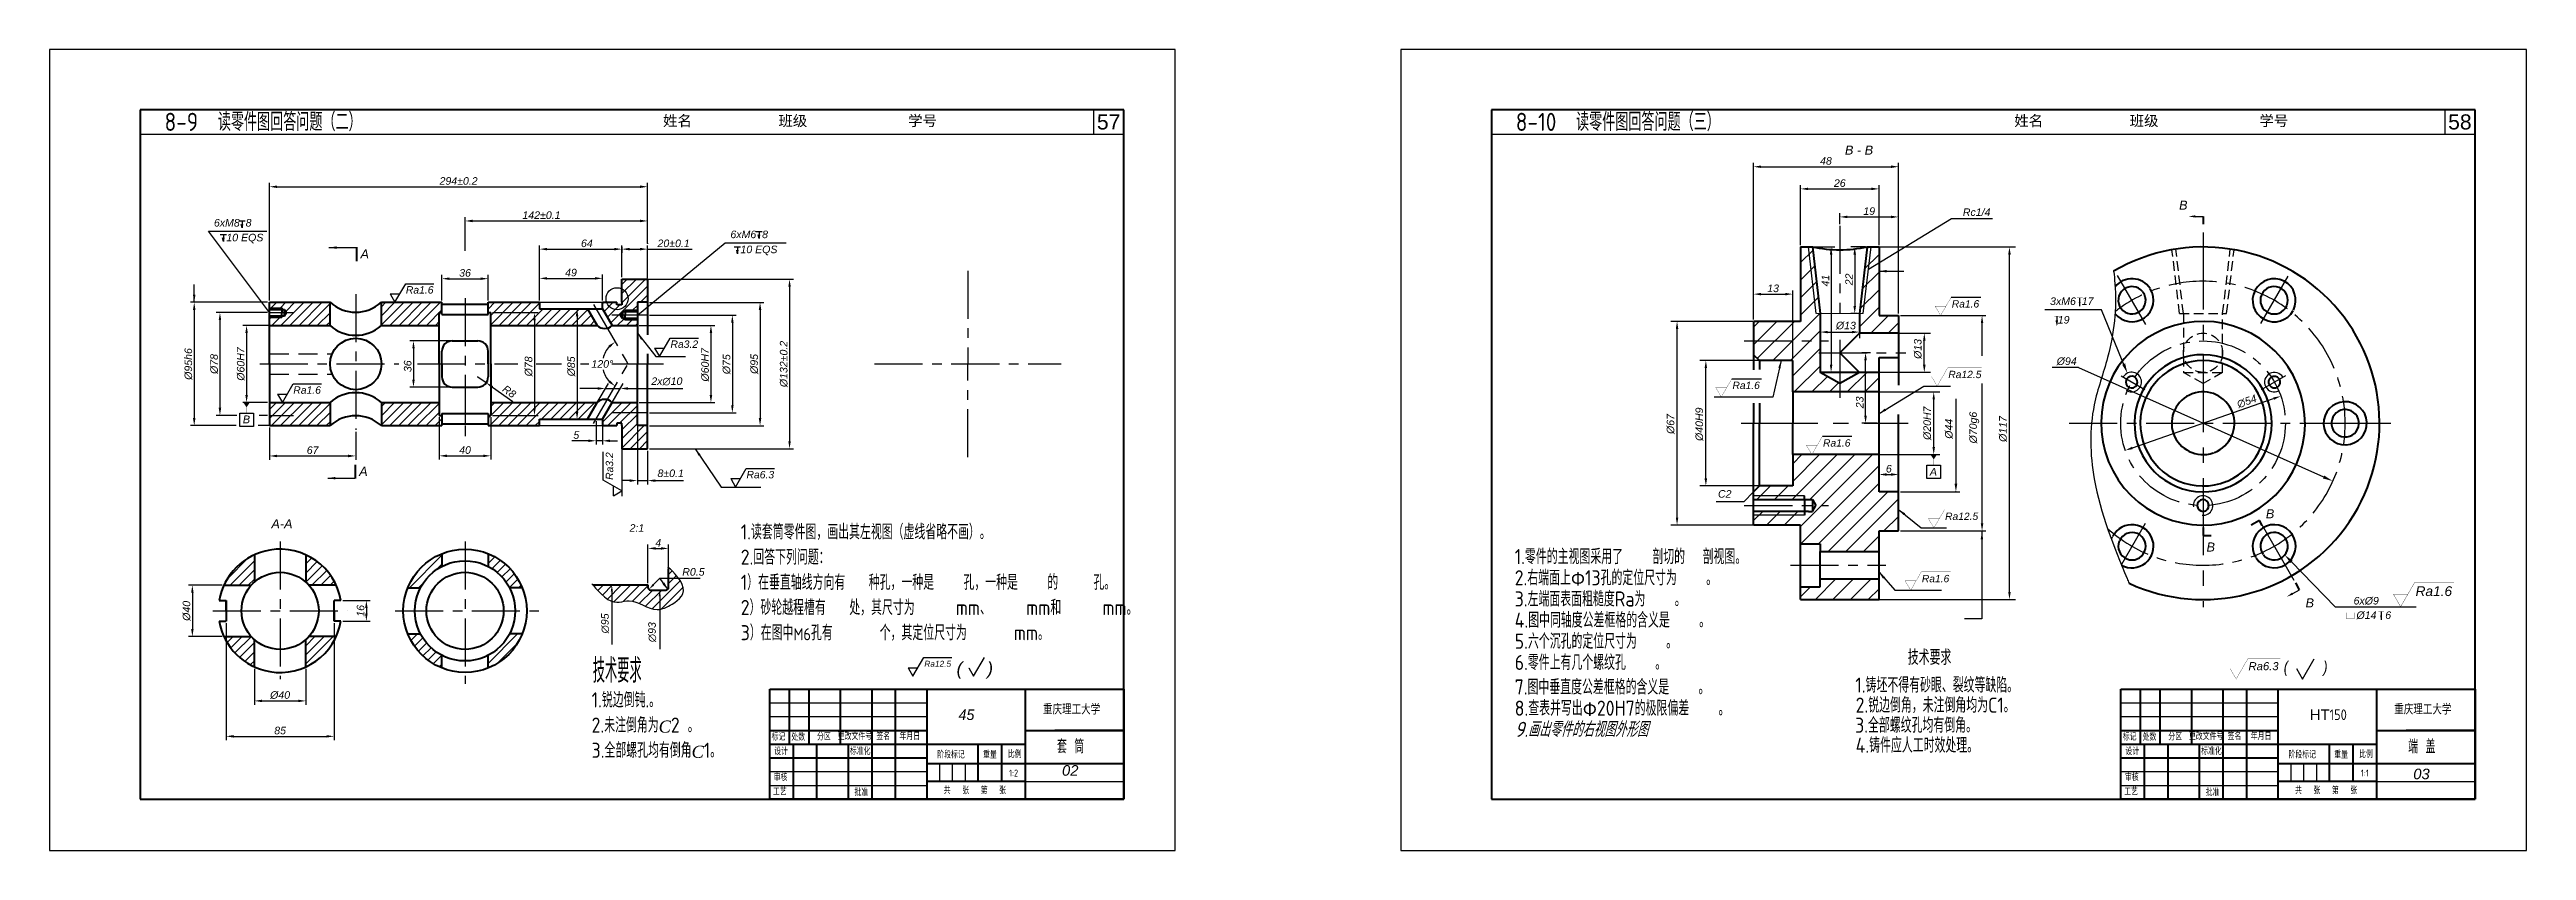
# Model space of a CAD drawing. Header units: millimetres. Extents: x 769 to 2439, y 381 to 1643.
# Drawn here: x 769 to 1587, y 721 to 986 of the extents above; entities that cross this region are included whole.
import ezdxf
from ezdxf.enums import TextEntityAlignment as Align

# ---------------------------------------------------------------- set-up
doc = ezdxf.new("R2010")
doc.units = ezdxf.units.MM
for name, pattern in [('ACAD_ISO04W100', [30, 24, -3, 0, -3]), ('CENTER', [50.8, 31.75, -6.35, 6.35, -6.35]), ('HIDDEN', [9.525, 6.35, -3.175])]:
    doc.linetypes.add(name, pattern=pattern)
for name, color, linetype in [('7标注层', 7, 'Continuous'), ('ST剖面线', 7, 'Continuous'), ('ST尺寸', 7, 'Continuous'), ('ST文字', 7, 'Continuous'), ('ST点画线', 250, 'ACAD_ISO04W100'), ('ST细实线', 7, 'Continuous'), ('ST虚线', 7, 'HIDDEN'), ('中心线', 250, 'CENTER'), ('尺寸标注', 250, 'Continuous'), ('文字', 7, 'Continuous'), ('标注', 250, 'Continuous'), ('答案细实线', 7, 'Continuous')]:
    doc.layers.add(name, color=color, linetype=linetype)
for name, color, linetype, lineweight in [('ST粗实线', 250, 'Continuous', 60), ('答案粗实线', 7, 'Continuous', 60), ('粗实线', 7, 'Continuous', 50)]:
    doc.layers.add(name, color=color, linetype=linetype, lineweight=lineweight)
doc.styles.add('DIM', font='ariali.ttf')
doc.styles.add('样式 1', font='ariali.ttf')
doc.styles.add('汉字', font='gbenor.shx', dxfattribs={"height": 5, "bigfont": 'gbcbig.shx'})
doc.dimstyles.new('ISO-25', dxfattribs={"dimtxt": 2.5, "dimasz": 2.5, "dimexe": 1.25, "dimexo": 0.625, "dimtad": 1, "dimdec": 0, "dimtxsty": '样式 1', "dimcen": 2.5, "dimadec": 0, "dimazin": 0, "dimtfac": 1, "dimtdec": 0, "dimtmove": 0, "dimatfit": 3, "dimfxl": 0, "dimarcsym": 0})
doc.dimstyles.get("Standard").update_dxf_attribs({"dimtxt": 2.5, "dimasz": 2.5, "dimexe": 2, "dimexo": 0.0625, "dimgap": 0.5, "dimtad": 1, "dimdec": 0, "dimzin": 0, "dimdsep": 46, "dimtxsty": 'DIM', "dimcen": 0.09, "dimadec": 0, "dimazin": 0, "dimtfac": 1, "dimtdec": 0, "dimtofl": 0, "dimtmove": 0, "dimatfit": 3, "dimfxl": 0, "dimtolj": 1, "dimtzin": 0, "dimarcsym": 0})
doc.dimstyles.new('前缀Standard', dxfattribs={"dimtxt": 2.5, "dimasz": 2.5, "dimexe": 2, "dimexo": 0.2, "dimgap": 0.7, "dimtad": 1, "dimdec": 0, "dimzin": 0, "dimdsep": 46, "dimtxsty": 'DIM', "dimcen": 0.09, "dimadec": 0, "dimazin": 0, "dimtfac": 1, "dimtdec": 0, "dimtofl": 0, "dimtmove": 0, "dimatfit": 0, "dimfxl": 0, "dimtolj": 1, "dimtzin": 0, "dimarcsym": 0})
doc.dimstyles.new('副本 (2) Standard水平', dxfattribs={"dimtxt": 2.5, "dimasz": 2.5, "dimexe": 2, "dimexo": 0.2, "dimgap": 0.7, "dimtad": 1, "dimtih": 1, "dimtoh": 1, "dimdec": 0, "dimlfac": 2, "dimzin": 0, "dimdsep": 46, "dimtxsty": '汉字', "dimcen": 0.09, "dimadec": 0, "dimazin": 0, "dimtfac": 1, "dimtdec": 0, "dimtofl": 0, "dimtmove": 0, "dimatfit": 0, "dimfxl": 0, "dimtolj": 1, "dimtzin": 0, "dimarcsym": 0})
doc.dimstyles.new('副本 Standard', dxfattribs={"dimtxt": 2.5, "dimasz": 2.5, "dimexe": 2, "dimexo": 0.2, "dimgap": 0.7, "dimtad": 1, "dimdec": 0, "dimlfac": 2, "dimzin": 0, "dimdsep": 46, "dimtxsty": '汉字', "dimcen": 0.09, "dimadec": 0, "dimazin": 0, "dimtfac": 1, "dimtdec": 0, "dimtofl": 0, "dimtmove": 0, "dimatfit": 0, "dimfxl": 0, "dimtolj": 1, "dimtzin": 0, "dimarcsym": 0})

msp = doc.modelspace()

# ---------------------------------------------------------------- texts
at = {"color": 7, "linetype": 'ByBlock', "insert": (972.555, 875.963), "char_height": 2.5, "attachment_point": 5, "style": 'DIM'}
msp.add_mtext('\\A1;2x∅10', dxfattribs=at)
at = {"color": 7, "linetype": 'ByBlock', "char_height": 2.5, "attachment_point": 5, "rotation": 90, "style": 'DIM'}
for s, insert in [('\\A1;∅95', (952.174, 795.921)), ('\\A1;∅93', (967.736, 793.025))]:
    msp.add_mtext(s, dxfattribs=dict(at, insert=insert))
at = {"layer": '7标注层', "ltscale": 0.8, "style": 'DIM'}
for s, height, p in [('B - B', 3, (1361.88, 950.995)), ('B', 3, (1472.303, 932.775)), ('%%c94', 2.5, (1431.861, 881.412)), ('B', 3, (1500.976, 830.689)), ('B', 3, (1481.376, 819.683)), ('B', 3, (1514.101, 801.207)), ('6x%%c9', 2.5, (1529.964, 802.163)), ('      %%c14   6', 2.5, (1525.098, 797.387))]:
    msp.add_text(s, height=height, dxfattribs=at).set_placement(p)
at = {"layer": '7标注层', "ltscale": 0.6, "style": 'DIM'}
for s, height, p in [('Ra1.6', 2.45, (890.877, 906.26)), ('Ra3.2', 2.45, (978.32, 888.298)), ('Ra1.6', 2.45, (853.682, 873.11)), ('Ra6.3', 2.45, (1003.439, 845.124)), ('Ra12.5', 1.96, (1062.067, 782.553))]:
    msp.add_text(s, height=height, dxfattribs=at).set_placement(p, align=Align.MIDDLE_CENTER)
at = {"layer": '7标注层', "style": 'DIM'}
for s, height, p in [('Ra1.6', 2.43, (1397.188, 900.419)), ('Ra1.6', 2.43, (1324.712, 873.451)), ('Ra12.5', 2.43, (1396.041, 877.06)), ('Ra1.6', 2.43, (1354.642, 854.411)), ('A', 2.592, (1389.902, 844.771)), ('Ra12.5', 2.43, (1394.976, 830.137)), ('Ra1.6', 2.43, (1387.297, 809.526)), ('Ra1.6', 3.24, (1550.453, 804.966)), ('(     )', 4.2, (1068.314, 778.916)), ('Ra6.3', 2.673, (1495.233, 780.428))]:
    msp.add_text(s, height=height, dxfattribs=at).set_placement(p)
at = {"layer": '7标注层', "ltscale": 0.6, "style": 'DIM'}
msp.add_text('Ra3.2', height=2.45, rotation=90, dxfattribs=at).set_placement((953.594, 847.957), align=Align.MIDDLE_CENTER)
at = {"layer": '7标注层', "style": 'DIM', "width": 0.8}
msp.add_text('      (          )', height=3.75, dxfattribs=at).set_placement((1499.93, 779.665))
at = {"layer": '7标注层', "ltscale": 0.8, "char_height": 2.5, "style": 'DIM'}
for s, insert, attachment_point in [('\\A1;Rc1/4', (1400.846, 931.942), 4), ('3xM6  17', (1444.037, 902.492), 6), ('  19', (1436.1, 896.343), 6), ('C2', (1319.92, 838.741), 4)]:
    msp.add_mtext(s, dxfattribs=dict(at, insert=insert, attachment_point=attachment_point))
at = {"layer": '7标注层', "insert": (832.425, 864.698), "char_height": 2.592, "width": 3.145, "attachment_point": 1, "style": 'DIM'}
msp.add_mtext('B', dxfattribs=at)
at = {"layer": '7标注层', "ltscale": 0.8, "char_height": 2.5, "attachment_point": 5, "rotation": 90, "style": 'DIM'}
for s, insert in [('%%c44', (1396.26, 860.308)), ('%%c70g6', (1404.628, 860.702))]:
    msp.add_mtext(s, dxfattribs=dict(at, insert=insert))
at = {"layer": 'ST尺寸', "color": 7, "attachment_point": 1, "style": 'DIM'}
for s, insert, char_height, width in [('6xM8  8', (822.881, 929.701), 2.5, 18.07827), ('6xM6  8', (993.568, 925.862), 2.5, 18.07827), ('   10 EQS', (824.083, 924.82), 2.5, 18.07827), ('A', (871.321, 919.639), 3, 14.96), ('  10 EQS', (994.949, 920.896), 2.5, 22.78303), ('A', (870.89, 847.725), 3, 14.96), ('A-A', (841.868, 830.348), 3, 14.96), ('2:1', (960.231, 828.737), 2.5, 22.78303), ('R0.5', (977.658, 814.217), 2.5, 7.99)]:
    msp.add_mtext(s, dxfattribs=dict(at, insert=insert, char_height=char_height, width=width))
at = {"layer": 'ST尺寸', "color": 7, "char_height": 2.5, "attachment_point": 5, "rotation": 90, "style": 'DIM'}
for s, insert in [('%%c95h6', (814.468, 881.735)), ('%%c78', (822.975, 881.735))]:
    msp.add_mtext(s, dxfattribs=dict(at, insert=insert))
at = {"layer": '尺寸标注', "color": 7, "char_height": 5, "width": 10, "attachment_point": 5}
for s, insert in [('{\\fArial|b0|i0|c0|p34;57}', (1118.56, 961.782)), ('{\\fArial|b0|i0|c0|p34;58}', (1565.103, 961.782))]:
    msp.add_mtext(s, dxfattribs=dict(at, insert=insert))
at = {"layer": '文字', "color": 7, "style": '汉字'}
for s, p in [(' 技术要求', (1379.931, 782.182)), ('1.铸坯不得有砂眼、裂纹等缺陷。', (1365.321, 773.023)), ('2.锐边倒角，未注倒角均为C1。', (1365.414, 766.381)), ('3.全部螺纹孔均有倒角。', (1365.259, 759.739)), ('4.铸件应人工时效处理。', (1365.43, 753.097))]:
    msp.add_text(s, height=5, dxfattribs=at).set_placement(p)
at = {"layer": '文字', "color": 7, "style": '汉字', "width": 0.7}
msp.add_text('技术要求', height=8, dxfattribs=at).set_placement((948.091, 776.303))
at = {"layer": '文字', "color": 7, "attachment_point": 4, "style": '汉字'}
for s, insert, char_height, width in [('  8-9  读零件图回答问题（二）', (800.06, 961.782), 6, 313.5), ('  8-10  读零件图回答问题（三）', (1246.603, 961.782), 6, 313.5), ('1.读套筒零件图，画出其左视图（虚线省略不画）。     \\P2.回答下列问题：\\P1）在垂直轴线方向有{\\fArial|b0|i0|c0|p34;\\L    }种孔，一种是{\\fArial|b0|i0|c0|p34;\\L     }孔，一种是{\\fArial|b0|i0|c0|p34;\\L     }的{\\fArial|b0|i0|c0|p34;\\L      }孔。     \\P2）砂轮越程槽有{\\fArial|b0|i0|c0|p34;\\L    }处，其尺寸为{\\fArial|b0|i0|c0|p34;\\L       }mm、{\\fArial|b0|i0|c0|p34;\\L      }mm和{\\fArial|b0|i0|c0|p34;\\L       }mm。     \\P3）在图中{\\H0.8x;M6}孔有{\\fArial|b0|i0|c0|p34;\\L        }个，其定位尺寸为{\\fArial|b0|i0|c0|p34;\\L        }mm。', (996.983, 809.428), 5, 313.5236), ('1.锐边倒钝.。\\P2.未注倒角为{\\fTimes New Roman|b0|i1|c0|p18;\\H0.8x;C}2 。\\P3.全部螺孔均有倒角{\\fTimes New Roman|b0|i1|c0|p18;\\H0.8x;C}1。', (947.69, 762.245), 5, 313.5236)]:
    msp.add_mtext(s, dxfattribs=dict(at, insert=insert, char_height=char_height, width=width))
at = {"layer": '文字', "color": 7, "char_height": 3.5, "width": 313.5, "attachment_point": 4}
for insert in [(966.535, 962.009), (1413.077, 962.009)]:
    msp.add_mtext('{\\fSimSun|b0|i0|c134|p2;  姓名            班级              学号}', dxfattribs=dict(at, insert=insert))
at = {"layer": '文字', "color": 7, "char_height": 5, "attachment_point": 1, "style": '汉字'}
for s, insert in [('1.零件的主视图采用了{\\fArial|b0|i0|c0|p34;\\L     }剖切的{\\fArial|b0|i0|c134|p34;\\L   }剖视图。', (1252.755, 820.507)), ('2.右端面上{\\fFangSong_GB2312|b0|i0|c0|p0;\\H0.8571x;Φ}13孔的定位尺寸为{\\fArial|b0|i0|c134|p34;\\L     }。                   {\\L                     }', (1252.755, 813.507)), ('3.左端面表面粗糙度Ra为{\\fArial|b0|i0|c134|p34;\\L     }。', (1252.755, 806.507)), ('4.图中同轴度公差框格的含义是{\\fArial|b0|i0|c134|p34;\\L     }。', (1252.755, 799.507)), ('5.六个沉孔的定位尺寸为{\\fArial|b0|i0|c134|p34;\\L     }。', (1252.755, 792.507)), ('6.零件上有几个螺纹孔{\\fArial|b0|i0|c134|p34;\\L     }。', (1252.755, 785.507)), ('7.图中垂直度公差框格的含义是{\\fArial|b0|i0|c134|p34;\\L     }。', (1252.755, 777.368)), ('8.查表并写出{\\fFangSong_GB2312|b0|i0|c0|p0;\\H0.8571x;Φ}20H7的极限偏差{\\fArial|b0|i0|c134|p34;\\L     }。', (1252.755, 770.368)), ('{\\Fgbeitc,gbcbig|c134;9.画出零件的右视图外形图}', (1252.755, 763.368))]:
    msp.add_mtext(s, dxfattribs=dict(at, insert=insert))
at = {"layer": '文字', "attachment_point": 5}
for s, insert, char_height, style in [('重庆理工大学', (1106.318, 767.51), 3.5, '汉字'), ('重庆理工大学', (1552.861, 767.51), 3.5, '汉字'), ('标记', (1009.442, 758.305), 2.275, '汉字'), ('设计', (1010.321, 753.5), 2.275, '汉字'), ('处数', (1015.98, 758.249), 2.275, '汉字'), ('分区', (1024.473, 758.361), 2.275, '汉字'), ('更改文件号', (1034.715, 758.499), 2.275, '汉字'), ('标准化', (1036.47, 753.585), 2.275, '汉字'), ('签名', (1044.076, 758.499), 2.275, '汉字'), ('年月日', (1052.852, 758.499), 2.275, '汉字'), ('阶段标记', (1066.455, 752.416), 2.275, '汉字'), ('重量', (1079.326, 752.416), 2.275, '汉字'), ('比例', (1087.517, 752.562), 2.275, '汉字'), ('标记', (1455.984, 758.305), 2.275, '汉字'), ('设计', (1456.864, 753.5), 2.275, '汉字'), ('处数', (1462.522, 758.249), 2.275, '汉字'), ('分区', (1471.016, 758.361), 2.275, '汉字'), ('更改文件号', (1481.258, 758.499), 2.275, '汉字'), ('标准化', (1483.013, 753.585), 2.275, '汉字'), ('签名', (1490.619, 758.499), 2.275, '汉字'), ('年月日', (1499.395, 758.499), 2.275, '汉字'), ('阶段标记', (1512.998, 752.416), 2.275, '汉字'), ('重量', (1525.869, 752.416), 2.275, '汉字'), ('比例', (1534.06, 752.562), 2.275, '汉字'), ('审核', (1010.123, 744.921), 2.275, '汉字'), ('1:2', (1087.151, 746.397), 2.275, '汉字'), ('02', (1105.868, 747.247), 3.5, 'DIM'), ('审核', (1456.666, 744.921), 2.275, '汉字'), ('1:1', (1533.694, 746.397), 2.275, '汉字'), ('03', (1552.411, 746.086), 3.5, 'DIM'), ('工艺', (1009.89, 740.203), 2.275, '汉字'), ('批准', (1036.826, 739.974), 2.275, '汉字'), ('共   张   第   张', (1074.353, 740.577), 2.275, '汉字'), ('工艺', (1456.433, 740.203), 2.275, '汉字'), ('批准', (1483.369, 739.974), 2.275, '汉字'), ('共   张   第   张', (1520.896, 740.577), 2.275, '汉字')]:
    msp.add_mtext(s, dxfattribs=dict(at, insert=insert, char_height=char_height, style=style))
at = {"layer": '文字', "attachment_point": 1}
for s, insert, char_height, width, style in [('{\\fSystem|b0|i1|c134|p32;45}', (1068.974, 767.458), 3.5, 20.04058, 'DIM'), ('{\\fArial|b0|i0|c0|p32;HT}150', (1515.517, 767.458), 3.5, 20.04058, '汉字'), ('套 筒', (1101.477, 757.479), 4.55, 4.618527782440651e-14, '汉字'), ('端 盖', (1548.02, 757.479), 4.55, 4.618527782440651e-14, '汉字')]:
    msp.add_mtext(s, dxfattribs=dict(at, insert=insert, char_height=char_height, width=width, style=style))

# ---------------------------------------------------------------- blocks, each defined once
blk = doc.blocks.new('*D98')
at = {"layer": 'Defpoints', "color": 0, "transparency": 16777216}
for p in [(949.16, 863.46), (951.29, 863.46), (949.16, 856.33)]:
    blk.add_point(p, dxfattribs=at)
at = {"layer": 'ST尺寸', "color": 0, "lineweight": -2, "transparency": 16777216}
for p, q in [((949.16, 862.83), (949.16, 855.08)), ((951.29, 862.83), (951.29, 855.08)), ((946.66, 856.33), (941.15, 856.33)), ((951.29, 856.33), (949.16, 856.33)), ((953.79, 856.33), (956.29, 856.33))]:
    blk.add_line(p, q, dxfattribs=at)
at = {"layer": 'ST尺寸', "color": 0, "transparency": 16777216}
for points in [[(946.66, 856.74), (946.66, 855.91), (949.16, 856.33)], [(953.79, 856.74), (953.79, 855.91), (951.29, 856.33)]]:
    blk.add_solid(points, dxfattribs=at)
at = {"layer": 'ST尺寸', "color": 0, "transparency": 16777216, "insert": (942.65, 858.22), "char_height": 2.5, "attachment_point": 5, "style": '样式 1'}
blk.add_mtext('5 ', dxfattribs=at)
blk = doc.blocks.new('*D99')
at = {"layer": 'Defpoints', "color": 0, "transparency": 16777216}
for p in [(897.37, 864.73), (914.37, 864.73), (914.37, 851.35)]:
    blk.add_point(p, dxfattribs=at)
at = {"layer": 'ST尺寸', "color": 0, "lineweight": -2, "transparency": 16777216}
for p, q in [((897.37, 864.11), (897.37, 850.1)), ((914.37, 864.11), (914.37, 850.1)), ((899.87, 851.35), (911.87, 851.35))]:
    blk.add_line(p, q, dxfattribs=at)
at = {"layer": 'ST尺寸', "color": 0, "transparency": 16777216}
for points in [[(899.87, 851.77), (899.87, 850.93), (897.37, 851.35)], [(911.87, 851.77), (911.87, 850.93), (914.37, 851.35)]]:
    blk.add_solid(points, dxfattribs=at)
at = {"layer": 'ST尺寸', "color": 0, "transparency": 16777216, "insert": (905.87, 853.25), "char_height": 2.5, "attachment_point": 5, "style": 'DIM'}
blk.add_mtext('40', dxfattribs=at)
blk = doc.blocks.new('*D100')
at = {"layer": 'Defpoints', "color": 0, "transparency": 16777216}
for p in [(966.22, 902.13), (966.22, 861.33), (1003.36, 861.33)]:
    blk.add_point(p, dxfattribs=at)
at = {"layer": 'ST尺寸', "color": 0, "lineweight": -2, "transparency": 16777216}
for p, q in [((966.84, 902.13), (1004.61, 902.13)), ((1003.36, 899.63), (1003.36, 863.83)), ((966.84, 861.33), (1004.61, 861.33))]:
    blk.add_line(p, q, dxfattribs=at)
at = {"layer": 'ST尺寸', "color": 0, "transparency": 16777216}
for points in [[(1002.95, 899.63), (1003.78, 899.63), (1003.36, 902.13)], [(1002.95, 863.83), (1003.78, 863.83), (1003.36, 861.33)]]:
    blk.add_solid(points, dxfattribs=at)
at = {"layer": 'ST尺寸', "color": 0, "transparency": 16777216, "insert": (1001.46, 881.74), "char_height": 2.5, "attachment_point": 5, "rotation": 90, "style": 'DIM'}
blk.add_mtext('%%c95', dxfattribs=at)
blk = doc.blocks.new('*D101')
at = {"layer": 'Defpoints', "color": 0, "transparency": 16777216}
for p in [(965.49, 909.78), (966.22, 853.68), (1013.11, 853.68)]:
    blk.add_point(p, dxfattribs=at)
at = {"layer": 'ST尺寸', "color": 0, "lineweight": -2, "transparency": 16777216}
for p, q in [((966.11, 909.78), (1014.36, 909.78)), ((1013.11, 907.28), (1013.11, 856.18)), ((966.84, 853.68), (1014.36, 853.68))]:
    blk.add_line(p, q, dxfattribs=at)
at = {"layer": 'ST尺寸', "color": 0, "transparency": 16777216}
for points in [[(1012.7, 907.28), (1013.53, 907.28), (1013.11, 909.78)], [(1012.7, 856.18), (1013.53, 856.18), (1013.11, 853.68)]]:
    blk.add_solid(points, dxfattribs=at)
at = {"layer": 'ST尺寸', "color": 0, "transparency": 16777216, "insert": (1011.21, 881.73), "char_height": 2.5, "attachment_point": 5, "rotation": 90, "style": 'DIM'}
blk.add_mtext('%%c132%%p0.2', dxfattribs=at)
blk = doc.blocks.new('*D102')
at = {"layer": 'Defpoints', "color": 0, "transparency": 16777216}
for p in [(836.25, 781.53), (853.25, 781.53), (853.25, 770.28)]:
    blk.add_point(p, dxfattribs=at)
at = {"layer": 'ST尺寸', "color": 0, "lineweight": -2, "transparency": 16777216}
for p, q in [((836.25, 780.9), (836.25, 769.03)), ((853.25, 780.9), (853.25, 769.03)), ((838.75, 770.28), (850.75, 770.28))]:
    blk.add_line(p, q, dxfattribs=at)
at = {"layer": 'ST尺寸', "color": 0, "transparency": 16777216}
for points in [[(838.75, 770.69), (838.75, 769.86), (836.25, 770.28)], [(850.75, 770.69), (850.75, 769.86), (853.25, 770.28)]]:
    blk.add_solid(points, dxfattribs=at)
at = {"layer": 'ST尺寸', "color": 0, "transparency": 16777216, "insert": (844.75, 772.18), "char_height": 2.5, "attachment_point": 5, "style": 'DIM'}
blk.add_mtext('%%c40', dxfattribs=at)
blk = doc.blocks.new('*D103')
at = {"layer": 'Defpoints', "color": 0, "transparency": 16777216}
for p in [(826.9, 796.67), (862.6, 796.67), (862.6, 758.55)]:
    blk.add_point(p, dxfattribs=at)
at = {"layer": 'ST尺寸', "color": 0, "lineweight": -2, "transparency": 16777216}
for p, q in [((826.9, 796.04), (826.9, 757.3)), ((862.6, 796.04), (862.6, 757.3)), ((829.4, 758.55), (860.1, 758.55))]:
    blk.add_line(p, q, dxfattribs=at)
at = {"layer": 'ST尺寸', "color": 0, "transparency": 16777216}
for points in [[(829.4, 758.97), (829.4, 758.14), (826.9, 758.55)], [(860.1, 758.97), (860.1, 758.14), (862.6, 758.55)]]:
    blk.add_solid(points, dxfattribs=at)
at = {"layer": 'ST尺寸', "color": 0, "transparency": 16777216, "insert": (844.75, 760.46), "char_height": 2.5, "attachment_point": 5, "style": 'DIM'}
blk.add_mtext('85', dxfattribs=at)
blk = doc.blocks.new('*D104')
at = {"layer": 'Defpoints', "color": 0, "transparency": 16777216}
for p in [(973.12, 820.73), (973.12, 813.91), (966.32, 808.65)]:
    blk.add_point(p, dxfattribs=at)
at = {"layer": 'ST尺寸', "color": 0, "lineweight": -2, "transparency": 16777216}
for p, q in [((966.32, 809.28), (966.32, 821.98)), ((968.82, 820.73), (970.62, 820.73)), ((973.12, 814.54), (973.12, 821.98))]:
    blk.add_line(p, q, dxfattribs=at)
at = {"layer": 'ST尺寸', "color": 0, "transparency": 16777216}
for points in [[(968.82, 821.14), (968.82, 820.31), (966.32, 820.73)], [(970.62, 821.14), (970.62, 820.31), (973.12, 820.73)]]:
    blk.add_solid(points, dxfattribs=at)
at = {"layer": 'ST尺寸', "color": 0, "transparency": 16777216, "insert": (969.72, 822.6), "char_height": 2.5, "attachment_point": 5, "style": '样式 1'}
blk.add_mtext('4', dxfattribs=at)
blk = doc.blocks.new('*D105')
at = {"layer": 'Defpoints', "color": 0, "transparency": 16777216}
for p in [(826.21, 808.57), (815.76, 791.57), (826.21, 791.57)]:
    blk.add_point(p, dxfattribs=at)
at = {"layer": 'ST尺寸', "color": 0, "lineweight": -2, "transparency": 16777216}
for p, q in [((825.58, 808.57), (814.51, 808.57)), ((815.76, 806.07), (815.76, 794.07)), ((825.58, 791.57), (814.51, 791.57))]:
    blk.add_line(p, q, dxfattribs=at)
at = {"layer": 'ST尺寸', "color": 0, "transparency": 16777216}
for points in [[(815.34, 806.07), (816.17, 806.07), (815.76, 808.57)], [(815.34, 794.07), (816.17, 794.07), (815.76, 791.57)]]:
    blk.add_solid(points, dxfattribs=at)
at = {"layer": 'ST尺寸', "color": 0, "transparency": 16777216, "insert": (813.86, 800.07), "char_height": 2.5, "attachment_point": 5, "rotation": 90, "style": 'DIM'}
blk.add_mtext('%%c40', dxfattribs=at)
blk = doc.blocks.new('*D106')
at = {"layer": 'Defpoints', "color": 0, "transparency": 16777216}
for p in [(864.86, 803.47), (864.86, 796.67), (873.26, 796.67)]:
    blk.add_point(p, dxfattribs=at)
at = {"layer": 'ST尺寸', "color": 0, "lineweight": -2, "transparency": 16777216}
for p, q in [((865.49, 803.47), (874.51, 803.47)), ((865.49, 796.67), (874.51, 796.67)), ((873.26, 800.97), (873.26, 799.17))]:
    blk.add_line(p, q, dxfattribs=at)
at = {"layer": 'ST尺寸', "color": 0, "transparency": 16777216}
for points in [[(872.84, 800.97), (873.68, 800.97), (873.26, 803.47)], [(872.84, 799.17), (873.68, 799.17), (873.26, 796.67)]]:
    blk.add_solid(points, dxfattribs=at)
at = {"layer": 'ST尺寸', "color": 0, "transparency": 16777216, "insert": (871.36, 800.07), "char_height": 2.5, "attachment_point": 5, "rotation": 90, "style": 'DIM'}
blk.add_mtext('16', dxfattribs=at)
blk = doc.blocks.new('*D107')
at = {"layer": 'Defpoints', "color": 0, "transparency": 16777216}
for p in [(841.27, 861.33), (869.74, 859.95), (869.74, 851.31)]:
    blk.add_point(p, dxfattribs=at)
at = {"layer": 'ST尺寸', "color": 0, "lineweight": -2, "transparency": 16777216}
for p, q in [((841.27, 860.71), (841.27, 850.06)), ((843.77, 851.31), (867.24, 851.31)), ((869.74, 859.32), (869.74, 850.06))]:
    blk.add_line(p, q, dxfattribs=at)
at = {"layer": 'ST尺寸', "color": 0, "transparency": 16777216}
for points in [[(843.77, 851.72), (843.77, 850.89), (841.27, 851.31)], [(867.24, 851.72), (867.24, 850.89), (869.74, 851.31)]]:
    blk.add_solid(points, dxfattribs=at)
at = {"layer": 'ST尺寸', "color": 0, "transparency": 16777216, "insert": (855.51, 853.21), "char_height": 2.5, "attachment_point": 5, "style": 'DIM'}
blk.add_mtext('67', dxfattribs=at)
blk = doc.blocks.new('*D108')
at = {"layer": 'Defpoints', "color": 0, "transparency": 16777216}
for p in [(962.82, 862.04), (966.22, 853.68), (966.22, 843.15)]:
    blk.add_point(p, dxfattribs=at)
at = {"layer": 'ST尺寸', "color": 0, "lineweight": -2, "transparency": 16777216}
for p, q in [((962.82, 861.42), (962.82, 841.9)), ((966.22, 853.06), (966.22, 841.9)), ((960.32, 843.15), (957.82, 843.15)), ((962.82, 843.15), (966.22, 843.15)), ((968.72, 843.15), (971.22, 843.15))]:
    blk.add_line(p, q, dxfattribs=at)
at = {"layer": 'ST尺寸', "color": 0, "transparency": 16777216}
for points in [[(960.32, 843.56), (960.32, 842.73), (962.82, 843.15)], [(968.72, 843.56), (968.72, 842.73), (966.22, 843.15)]]:
    blk.add_solid(points, dxfattribs=at)
at = {"layer": 'ST尺寸', "color": 0, "transparency": 16777216, "insert": (973.82, 845.56), "char_height": 2.5, "attachment_point": 5, "style": 'DIM'}
blk.add_mtext('8%%p0.1', dxfattribs=at)
blk = doc.blocks.new('*D109')
at = {"layer": 'Defpoints', "color": 0, "transparency": 16777216}
for p in [(913.52, 909.96), (898.22, 902.13), (913.52, 902.13)]:
    blk.add_point(p, dxfattribs=at)
at = {"layer": 'ST尺寸', "color": 0, "lineweight": -2, "transparency": 16777216}
for p, q in [((898.22, 902.76), (898.22, 911.21)), ((900.72, 909.96), (911.02, 909.96)), ((913.52, 902.76), (913.52, 911.21))]:
    blk.add_line(p, q, dxfattribs=at)
at = {"layer": 'ST尺寸', "color": 0, "transparency": 16777216}
for points in [[(900.72, 910.37), (900.72, 909.54), (898.22, 909.96)], [(911.02, 910.37), (911.02, 909.54), (913.52, 909.96)]]:
    blk.add_solid(points, dxfattribs=at)
at = {"layer": 'ST尺寸', "color": 0, "transparency": 16777216, "insert": (905.87, 911.86), "char_height": 2.5, "attachment_point": 5, "style": 'DIM'}
blk.add_mtext('36', dxfattribs=at)
blk = doc.blocks.new('*D110')
at = {"layer": 'Defpoints', "color": 0, "transparency": 16777216}
for p in [(951.29, 910.06), (930.47, 902.13), (951.29, 902.13)]:
    blk.add_point(p, dxfattribs=at)
at = {"layer": 'ST尺寸', "color": 0, "lineweight": -2, "transparency": 16777216}
for p, q in [((930.47, 902.76), (930.47, 911.31)), ((932.97, 910.06), (948.79, 910.06)), ((951.29, 902.76), (951.29, 911.31))]:
    blk.add_line(p, q, dxfattribs=at)
at = {"layer": 'ST尺寸', "color": 0, "transparency": 16777216}
for points in [[(932.97, 910.48), (932.97, 909.65), (930.47, 910.06)], [(948.79, 910.48), (948.79, 909.65), (951.29, 910.06)]]:
    blk.add_solid(points, dxfattribs=at)
at = {"layer": 'ST尺寸', "color": 0, "transparency": 16777216, "insert": (940.88, 911.97), "char_height": 2.5, "attachment_point": 5, "style": 'DIM'}
blk.add_mtext('49', dxfattribs=at)
blk = doc.blocks.new('*D111')
at = {"layer": 'Defpoints', "color": 0, "transparency": 16777216}
for p in [(957.72, 919.73), (957.72, 909.78), (930.47, 902.13)]:
    blk.add_point(p, dxfattribs=at)
at = {"layer": 'ST尺寸', "color": 0, "lineweight": -2, "transparency": 16777216}
for p, q in [((930.47, 902.76), (930.47, 920.98)), ((932.97, 919.73), (955.22, 919.73)), ((957.72, 910.41), (957.72, 920.98))]:
    blk.add_line(p, q, dxfattribs=at)
at = {"layer": 'ST尺寸', "color": 0, "transparency": 16777216}
for points in [[(932.97, 920.15), (932.97, 919.32), (930.47, 919.73)], [(955.22, 920.15), (955.22, 919.32), (957.72, 919.73)]]:
    blk.add_solid(points, dxfattribs=at)
at = {"layer": 'ST尺寸', "color": 0, "transparency": 16777216, "insert": (946.13, 921.64), "char_height": 2.5, "attachment_point": 5, "style": 'DIM'}
blk.add_mtext('64', dxfattribs=at)
blk = doc.blocks.new('*D112')
at = {"layer": 'Defpoints', "color": 0, "transparency": 16777216}
for p in [(966.22, 940.37), (966.22, 929.64), (841.27, 902.13)]:
    blk.add_point(p, dxfattribs=at)
at = {"layer": 'ST尺寸', "color": 0, "lineweight": -2, "transparency": 16777216}
for p, q in [((841.27, 902.76), (841.27, 941.62)), ((966.22, 930.26), (966.22, 941.62)), ((843.77, 940.37), (963.72, 940.37))]:
    blk.add_line(p, q, dxfattribs=at)
at = {"layer": 'ST尺寸', "color": 0, "transparency": 16777216}
for points in [[(843.77, 940.79), (843.77, 939.96), (841.27, 940.37)], [(963.72, 940.79), (963.72, 939.96), (966.22, 940.37)]]:
    blk.add_solid(points, dxfattribs=at)
at = {"layer": 'ST尺寸', "color": 0, "transparency": 16777216, "insert": (903.74, 942.27), "char_height": 2.5, "attachment_point": 5, "style": 'DIM'}
blk.add_mtext('294%%p0.2', dxfattribs=at)
blk = doc.blocks.new('*D113')
at = {"layer": 'Defpoints', "color": 0, "transparency": 16777216}
for p in [(901.62, 889.38), (888.83, 874.08), (901.62, 874.08)]:
    blk.add_point(p, dxfattribs=at)
at = {"layer": 'ST尺寸', "color": 0, "lineweight": -2, "transparency": 16777216}
for p, q in [((900.99, 889.38), (887.58, 889.38)), ((888.83, 886.88), (888.83, 876.58)), ((900.99, 874.08), (887.58, 874.08))]:
    blk.add_line(p, q, dxfattribs=at)
at = {"layer": 'ST尺寸', "color": 0, "transparency": 16777216}
for points in [[(888.42, 886.88), (889.25, 886.88), (888.83, 889.38)], [(888.42, 876.58), (889.25, 876.58), (888.83, 874.08)]]:
    blk.add_solid(points, dxfattribs=at)
at = {"layer": 'ST尺寸', "color": 0, "transparency": 16777216, "insert": (886.93, 880.99), "char_height": 2.5, "attachment_point": 5, "rotation": 90, "style": 'DIM'}
blk.add_mtext('36', dxfattribs=at)
blk = doc.blocks.new('*D114')
at = {"layer": 'Defpoints', "color": 0, "transparency": 16777216}
for p in [(914.37, 898.73), (914.37, 864.68), (928.81, 864.68)]:
    blk.add_point(p, dxfattribs=at)
at = {"layer": 'ST尺寸', "color": 0, "lineweight": -2, "transparency": 16777216}
for p, q in [((914.99, 898.73), (930.06, 898.73)), ((928.81, 896.23), (928.81, 867.18)), ((914.99, 864.68), (930.06, 864.68))]:
    blk.add_line(p, q, dxfattribs=at)
at = {"layer": 'ST尺寸', "color": 0, "transparency": 16777216}
for points in [[(928.39, 896.23), (929.22, 896.23), (928.81, 898.73)], [(928.39, 867.18), (929.22, 867.18), (928.81, 864.68)]]:
    blk.add_solid(points, dxfattribs=at)
at = {"layer": 'ST尺寸', "color": 0, "transparency": 16777216, "insert": (926.9, 880.94), "char_height": 2.5, "attachment_point": 5, "rotation": 90, "style": 'DIM'}
blk.add_mtext('%%c78', dxfattribs=at)
blk = doc.blocks.new('*D115')
at = {"layer": 'Defpoints', "color": 0, "transparency": 16777216}
for p in [(930.47, 900.01), (931.18, 863.46), (942.89, 863.46)]:
    blk.add_point(p, dxfattribs=at)
at = {"layer": 'ST尺寸', "color": 0, "lineweight": -2, "transparency": 16777216}
for p, q in [((931.09, 900.01), (944.14, 900.01)), ((942.89, 897.51), (942.89, 865.96)), ((931.81, 863.46), (944.14, 863.46))]:
    blk.add_line(p, q, dxfattribs=at)
at = {"layer": 'ST尺寸', "color": 0, "transparency": 16777216}
for points in [[(942.47, 897.51), (943.3, 897.51), (942.89, 900.01)], [(942.47, 865.96), (943.3, 865.96), (942.89, 863.46)]]:
    blk.add_solid(points, dxfattribs=at)
at = {"layer": 'ST尺寸', "color": 0, "transparency": 16777216, "insert": (940.99, 880.94), "char_height": 2.5, "attachment_point": 5, "rotation": 90, "style": 'DIM'}
blk.add_mtext('%%c85', dxfattribs=at)
blk = doc.blocks.new('*D116')
at = {"layer": 'Defpoints', "color": 0, "transparency": 16777216}
for p in [(842, 894.48), (833.68, 868.98), (841.27, 868.98)]:
    blk.add_point(p, dxfattribs=at)
at = {"layer": 'ST尺寸', "color": 0, "lineweight": -2, "transparency": 16777216}
for p, q in [((841.37, 894.48), (832.43, 894.48)), ((833.68, 891.98), (833.68, 871.48)), ((840.64, 868.98), (832.43, 868.98))]:
    blk.add_line(p, q, dxfattribs=at)
at = {"layer": 'ST尺寸', "color": 0, "transparency": 16777216}
for points in [[(833.26, 891.98), (834.1, 891.98), (833.68, 894.48)], [(833.26, 871.48), (834.1, 871.48), (833.68, 868.98)]]:
    blk.add_solid(points, dxfattribs=at)
at = {"layer": 'ST尺寸', "color": 0, "transparency": 16777216, "insert": (831.78, 881.73), "char_height": 2.5, "attachment_point": 5, "rotation": 90, "style": 'DIM'}
blk.add_mtext('%%c60H7', dxfattribs=at)
blk = doc.blocks.new('*D117')
at = {"layer": 'Defpoints', "color": 0, "transparency": 16777216}
for p in [(962.82, 894.48), (962.82, 868.98), (987.13, 868.98)]:
    blk.add_point(p, dxfattribs=at)
at = {"layer": 'ST尺寸', "color": 0, "lineweight": -2, "transparency": 16777216}
for p, q in [((963.44, 894.48), (988.38, 894.48)), ((987.13, 891.98), (987.13, 871.48)), ((963.44, 868.98), (988.38, 868.98))]:
    blk.add_line(p, q, dxfattribs=at)
at = {"layer": 'ST尺寸', "color": 0, "transparency": 16777216}
for points in [[(986.72, 891.98), (987.55, 891.98), (987.13, 894.48)], [(986.72, 871.48), (987.55, 871.48), (987.13, 868.98)]]:
    blk.add_solid(points, dxfattribs=at)
at = {"layer": 'ST尺寸', "color": 0, "transparency": 16777216, "insert": (985.23, 881.46), "char_height": 2.5, "attachment_point": 5, "rotation": 90, "style": 'DIM'}
blk.add_mtext('%%c60H7', dxfattribs=at)
blk = doc.blocks.new('*D118')
at = {"layer": 'Defpoints', "color": 0, "transparency": 16777216}
for p in [(966.22, 897.88), (966.22, 865.58), (994.21, 865.58)]:
    blk.add_point(p, dxfattribs=at)
at = {"layer": 'ST尺寸', "color": 0, "lineweight": -2, "transparency": 16777216}
for p, q in [((966.84, 897.88), (995.46, 897.88)), ((994.21, 895.38), (994.21, 868.08)), ((966.84, 865.58), (995.46, 865.58))]:
    blk.add_line(p, q, dxfattribs=at)
at = {"layer": 'ST尺寸', "color": 0, "transparency": 16777216}
for points in [[(993.79, 895.38), (994.63, 895.38), (994.21, 897.88)], [(993.79, 868.08), (994.63, 868.08), (994.21, 865.58)]]:
    blk.add_solid(points, dxfattribs=at)
at = {"layer": 'ST尺寸', "color": 0, "transparency": 16777216, "insert": (992.31, 881.65), "char_height": 2.5, "attachment_point": 5, "rotation": 90, "style": 'DIM'}
blk.add_mtext('%%c75', dxfattribs=at)
blk = doc.blocks.new('*D119')
at = {"layer": 'Defpoints', "color": 0, "transparency": 16777216}
for p in [(966.22, 929.05), (905.87, 918.54), (966.22, 920.98)]:
    blk.add_point(p, dxfattribs=at)
at = {"layer": 'ST尺寸', "color": 0, "lineweight": -2, "transparency": 16777216}
for p, q in [((905.87, 919.17), (905.87, 930.3)), ((908.37, 929.05), (963.72, 929.05)), ((966.22, 921.61), (966.22, 930.3))]:
    blk.add_line(p, q, dxfattribs=at)
at = {"layer": 'ST尺寸', "color": 0, "transparency": 16777216}
for points in [[(908.37, 929.47), (908.37, 928.64), (905.87, 929.05)], [(963.72, 929.47), (963.72, 928.64), (966.22, 929.05)]]:
    blk.add_solid(points, dxfattribs=at)
at = {"layer": 'ST尺寸', "color": 0, "transparency": 16777216, "insert": (931.13, 930.96), "char_height": 2.5, "attachment_point": 5, "style": 'DIM'}
blk.add_mtext('142%%p0.1', dxfattribs=at)
blk = doc.blocks.new('A$C060515BC')
at = {"layer": 'ST细实线'}
for p, q in [((0, 2.79), (2.48, 2.79)), ((1.24, 0), (0.94, 1.4)), ((1.24, 2.79), (1.24, 0)), ((1.24, 0), (1.54, 1.4))]:
    blk.add_line(p, q, dxfattribs=at)
blk = doc.blocks.new('*D120')
at = {"layer": 'Defpoints', "color": 0, "transparency": 16777216}
for p in [(957.72, 921.14), (966.22, 919.73), (966.22, 909.49)]:
    blk.add_point(p, dxfattribs=at)
at = {"layer": 'ST尺寸', "color": 0, "lineweight": -2, "transparency": 16777216}
for p, q in [((957.72, 920.52), (957.72, 918.48)), ((960.22, 919.73), (963.72, 919.73)), ((966.22, 910.12), (966.22, 920.98)), ((966.22, 919.73), (980.89, 919.73))]:
    blk.add_line(p, q, dxfattribs=at)
at = {"layer": 'ST尺寸', "color": 0, "transparency": 16777216}
for points in [[(960.22, 920.15), (960.22, 919.32), (957.72, 919.73)], [(963.72, 920.15), (963.72, 919.32), (966.22, 919.73)]]:
    blk.add_solid(points, dxfattribs=at)
at = {"layer": 'ST尺寸', "color": 0, "transparency": 16777216, "insert": (974.8, 921.64), "char_height": 2.5, "attachment_point": 5, "style": 'DIM'}
blk.add_mtext('20%%p0.1', dxfattribs=at)
blk = doc.blocks.new('*D215')
at = {"layer": 'Defpoints', "color": 0, "transparency": 16777216}
for p in [(910.12, 877.48), (912.9, 875.53)]:
    blk.add_point(p, dxfattribs=at)
at = {"layer": 'ST尺寸', "color": 0, "lineweight": -2, "transparency": 16777216}
for p, q in [((910.03, 877.48), (910.21, 877.48)), ((910.12, 877.39), (910.12, 877.57)), ((914.94, 874.09), (921.67, 869.34))]:
    blk.add_line(p, q, dxfattribs=at)
at = {"layer": 'ST尺寸', "color": 0, "transparency": 16777216}
blk.add_solid([(915.18, 874.43), (914.7, 873.74), (912.9, 875.53)], dxfattribs=at)
at = {"layer": 'ST尺寸', "color": 0, "transparency": 16777216, "insert": (920.47, 872.61), "char_height": 2.5, "attachment_point": 5, "rotation": 324.81637, "style": 'DIM'}
blk.add_mtext('\\A1;R8', dxfattribs=at)
blk = doc.blocks.new('*D216')
at = {"layer": 'Defpoints', "color": 0, "transparency": 16777216}
for p in [(948.32, 901.45), (951.76, 884.63), (959.11, 882.76), (959.71, 881.73), (948.32, 862.02)]:
    blk.add_point(p, dxfattribs=at)
at = {"layer": 'ST尺寸', "color": 0, "lineweight": -2, "transparency": 16777216}
for start, end in [(136.99234, 166.49067), (193.50933, 223.00766)]:
    blk.add_arc((959.71, 881.73), 8.46, start, end, dxfattribs=at)
at = {"layer": 'ST尺寸', "color": 0, "transparency": 16777216}
for points in [[(953.26, 887.83), (953.78, 887.18), (955.48, 889.06)], [(953.78, 876.29), (953.26, 875.64), (955.48, 874.41)]]:
    blk.add_solid(points, dxfattribs=at)
at = {"layer": 'ST尺寸', "color": 0, "transparency": 16777216, "insert": (951.25, 881.73), "char_height": 2.5, "attachment_point": 5, "style": 'DIM'}
blk.add_mtext('\\A1;120°', dxfattribs=at)
blk = doc.blocks.new('*D44')
at = {"layer": '7标注层', "color": 0, "lineweight": -2, "ltscale": 0.8, "transparency": 16777216}
for p, q in [((1373.34, 872.5), (1393.22, 872.5)), ((1391.22, 854.26), (1391.22, 870)), ((1373.34, 851.76), (1393.22, 851.76))]:
    blk.add_line(p, q, dxfattribs=at)
at = {"layer": '7标注层', "color": 0, "ltscale": 0.8, "transparency": 16777216}
for points in [[(1390.81, 870), (1391.64, 870), (1391.22, 872.5)], [(1390.81, 854.26), (1391.64, 854.26), (1391.22, 851.76)]]:
    blk.add_solid(points, dxfattribs=at)
at = {"layer": 'Defpoints', "color": 0, "ltscale": 0.8, "transparency": 16777216}
for p in [(1373.14, 872.5), (1391.22, 872.5), (1373.14, 851.76)]:
    blk.add_point(p, dxfattribs=at)
at = {"layer": '7标注层', "color": 0, "ltscale": 0.8, "transparency": 16777216, "insert": (1389.1, 862.13), "char_height": 2.5, "attachment_point": 5, "rotation": 90, "style": 'DIM'}
blk.add_mtext('\\A1;%%c20H7', dxfattribs=at)
blk = doc.blocks.new('*D45')
at = {"layer": '7标注层', "color": 0, "lineweight": -2, "ltscale": 0.8, "transparency": 16777216}
for p, q in [((1333.41, 882.86), (1313.92, 882.86)), ((1315.92, 843.89), (1315.92, 880.36)), ((1333.41, 841.39), (1313.92, 841.39))]:
    blk.add_line(p, q, dxfattribs=at)
at = {"layer": '7标注层', "color": 0, "ltscale": 0.8, "transparency": 16777216}
for points in [[(1315.5, 880.36), (1316.33, 880.36), (1315.92, 882.86)], [(1315.5, 843.89), (1316.33, 843.89), (1315.92, 841.39)]]:
    blk.add_solid(points, dxfattribs=at)
at = {"layer": 'Defpoints', "color": 0, "ltscale": 0.8, "transparency": 16777216}
for p in [(1315.92, 882.86), (1333.61, 882.86), (1333.61, 841.39)]:
    blk.add_point(p, dxfattribs=at)
at = {"layer": '7标注层', "color": 0, "ltscale": 0.8, "transparency": 16777216, "insert": (1313.79, 861.8), "char_height": 2.5, "attachment_point": 5, "rotation": 90, "style": 'DIM'}
blk.add_mtext('\\A1;%%c40H9', dxfattribs=at)
blk = doc.blocks.new('*D46')
at = {"layer": '7标注层', "color": 0, "lineweight": -2, "ltscale": 0.8, "transparency": 16777216}
for p, q in [((1373.34, 920.45), (1418.25, 920.45)), ((1416.25, 806.31), (1416.25, 917.95)), ((1373.34, 803.81), (1418.25, 803.81))]:
    blk.add_line(p, q, dxfattribs=at)
at = {"layer": '7标注层', "color": 0, "ltscale": 0.8, "transparency": 16777216}
for points in [[(1415.84, 917.95), (1416.67, 917.95), (1416.25, 920.45)], [(1415.84, 806.31), (1416.67, 806.31), (1416.25, 803.81)]]:
    blk.add_solid(points, dxfattribs=at)
at = {"layer": 'Defpoints', "color": 0, "ltscale": 0.8, "transparency": 16777216}
for p in [(1373.14, 920.45), (1416.25, 920.45), (1373.14, 803.81)]:
    blk.add_point(p, dxfattribs=at)
at = {"layer": '7标注层', "color": 0, "ltscale": 0.8, "transparency": 16777216, "insert": (1414.13, 860.22), "char_height": 2.5, "attachment_point": 5, "rotation": 90, "style": 'DIM'}
blk.add_mtext('\\A1;%%c117', dxfattribs=at)
blk = doc.blocks.new('*D47')
at = {"layer": '7标注层', "color": 0, "lineweight": -2, "ltscale": 0.8, "transparency": 16777216}
for p, q in [((1331.47, 895.82), (1304.4, 895.82)), ((1306.4, 830.93), (1306.4, 893.32)), ((1331.47, 828.43), (1304.4, 828.43))]:
    blk.add_line(p, q, dxfattribs=at)
at = {"layer": '7标注层', "color": 0, "ltscale": 0.8, "transparency": 16777216}
for points in [[(1305.99, 893.32), (1306.82, 893.32), (1306.4, 895.82)], [(1305.99, 830.93), (1306.82, 830.93), (1306.4, 828.43)]]:
    blk.add_solid(points, dxfattribs=at)
at = {"layer": 'Defpoints', "color": 0, "ltscale": 0.8, "transparency": 16777216}
for p in [(1306.4, 895.82), (1331.67, 895.82), (1331.67, 828.43)]:
    blk.add_point(p, dxfattribs=at)
at = {"layer": '7标注层', "color": 0, "ltscale": 0.8, "transparency": 16777216, "insert": (1304.28, 861.88), "char_height": 2.5, "attachment_point": 5, "rotation": 90, "style": 'DIM'}
blk.add_mtext('\\A1;%%c67', dxfattribs=at)
blk = doc.blocks.new('*D48')
at = {"layer": '7标注层', "color": 0, "lineweight": -2, "ltscale": 0.8, "transparency": 16777216}
for p, q in [((1373.14, 851.13), (1373.14, 843.92)), ((1375.64, 845.17), (1377.12, 845.17)), ((1379.62, 851.13), (1379.62, 843.92))]:
    blk.add_line(p, q, dxfattribs=at)
at = {"layer": '7标注层', "color": 0, "ltscale": 0.8, "transparency": 16777216}
for points in [[(1375.64, 845.59), (1375.64, 844.75), (1373.14, 845.17)], [(1377.12, 845.59), (1377.12, 844.75), (1379.62, 845.17)]]:
    blk.add_solid(points, dxfattribs=at)
at = {"layer": 'Defpoints', "color": 0, "ltscale": 0.8, "transparency": 16777216}
for p in [(1373.14, 851.76), (1379.62, 851.76), (1379.62, 845.17)]:
    blk.add_point(p, dxfattribs=at)
at = {"layer": '7标注层', "color": 0, "ltscale": 0.8, "transparency": 16777216, "insert": (1376.38, 847.07), "char_height": 2.5, "attachment_point": 5, "style": 'DIM'}
blk.add_mtext('\\A1;6', dxfattribs=at)
blk = doc.blocks.new('*D49')
at = {"layer": '7标注层', "color": 0, "lineweight": -2, "ltscale": 0.8, "transparency": 16777216}
for p, q in [((1347.22, 921.07), (1347.22, 940.91)), ((1349.72, 939.66), (1370.64, 939.66)), ((1373.14, 921.07), (1373.14, 940.91))]:
    blk.add_line(p, q, dxfattribs=at)
at = {"layer": '7标注层', "color": 0, "ltscale": 0.8, "transparency": 16777216}
for points in [[(1349.72, 940.08), (1349.72, 939.25), (1347.22, 939.66)], [(1370.64, 940.08), (1370.64, 939.25), (1373.14, 939.66)]]:
    blk.add_solid(points, dxfattribs=at)
at = {"layer": 'Defpoints', "color": 0, "ltscale": 0.8, "transparency": 16777216}
for p in [(1373.14, 939.66), (1347.22, 920.45), (1373.14, 920.45)]:
    blk.add_point(p, dxfattribs=at)
at = {"layer": '7标注层', "color": 0, "ltscale": 0.8, "transparency": 16777216, "insert": (1360.18, 941.56), "char_height": 2.5, "attachment_point": 5, "style": 'DIM'}
blk.add_mtext('\\A1;26', dxfattribs=at)
blk = doc.blocks.new('*D50')
at = {"layer": '7标注层', "color": 0, "lineweight": -2, "ltscale": 0.8, "transparency": 16777216}
for p, q in [((1331.67, 897.01), (1331.67, 948.24)), ((1334.17, 946.99), (1377.12, 946.99)), ((1379.62, 898.39), (1379.62, 948.24))]:
    blk.add_line(p, q, dxfattribs=at)
at = {"layer": '7标注层', "color": 0, "ltscale": 0.8, "transparency": 16777216}
for points in [[(1334.17, 947.41), (1334.17, 946.58), (1331.67, 946.99)], [(1377.12, 947.41), (1377.12, 946.58), (1379.62, 946.99)]]:
    blk.add_solid(points, dxfattribs=at)
at = {"layer": 'Defpoints', "color": 0, "ltscale": 0.8, "transparency": 16777216}
for p in [(1379.62, 946.99), (1331.67, 896.39), (1379.62, 897.77)]:
    blk.add_point(p, dxfattribs=at)
at = {"layer": '7标注层', "color": 0, "ltscale": 0.8, "transparency": 16777216, "insert": (1355.6, 948.9), "char_height": 2.5, "attachment_point": 5, "style": 'DIM'}
blk.add_mtext('\\A1;48', dxfattribs=at)
blk = doc.blocks.new('*D51')
at = {"layer": '7标注层', "color": 0, "lineweight": -2, "ltscale": 0.8, "transparency": 16777216}
for p, q in [((1351.73, 920.45), (1358.56, 920.45)), ((1357.31, 917.95), (1357.31, 881.48)), ((1354.32, 878.98), (1358.56, 878.98))]:
    blk.add_line(p, q, dxfattribs=at)
at = {"layer": '7标注层', "color": 0, "ltscale": 0.8, "transparency": 16777216}
for points in [[(1356.9, 917.95), (1357.73, 917.95), (1357.31, 920.45)], [(1356.9, 881.48), (1357.73, 881.48), (1357.31, 878.98)]]:
    blk.add_solid(points, dxfattribs=at)
at = {"layer": 'Defpoints', "color": 0, "ltscale": 0.8, "transparency": 16777216}
for p in [(1351.11, 920.45), (1353.7, 878.98), (1357.31, 878.98)]:
    blk.add_point(p, dxfattribs=at)
at = {"layer": '7标注层', "color": 0, "ltscale": 0.8, "transparency": 16777216, "insert": (1355.43, 909.3), "char_height": 2.5, "attachment_point": 5, "rotation": 90, "style": 'DIM'}
blk.add_mtext('\\A1;41', dxfattribs=at)
blk = doc.blocks.new('*D52')
at = {"layer": '7标注层', "color": 0, "lineweight": -2, "ltscale": 0.8, "transparency": 16777216}
for p, q in [((1353.7, 898.22), (1353.7, 890.29)), ((1356.2, 892.29), (1364.16, 892.29)), ((1366.66, 898.22), (1366.66, 890.29))]:
    blk.add_line(p, q, dxfattribs=at)
at = {"layer": '7标注层', "color": 0, "ltscale": 0.8, "transparency": 16777216}
for points in [[(1356.2, 892.71), (1356.2, 891.88), (1353.7, 892.29)], [(1364.16, 892.71), (1364.16, 891.88), (1366.66, 892.29)]]:
    blk.add_solid(points, dxfattribs=at)
at = {"layer": 'Defpoints', "color": 0, "ltscale": 0.8, "transparency": 16777216}
for p in [(1353.7, 898.42), (1366.66, 898.42), (1366.66, 892.29)]:
    blk.add_point(p, dxfattribs=at)
at = {"layer": '7标注层', "color": 0, "ltscale": 0.8, "transparency": 16777216, "insert": (1362.2, 894.41), "char_height": 2.5, "attachment_point": 5, "style": 'DIM'}
blk.add_mtext('\\A1;%%c13', dxfattribs=at)
blk = doc.blocks.new('*D53')
at = {"layer": '7标注层', "color": 0, "lineweight": -2, "ltscale": 0.8, "transparency": 16777216}
for p, q in [((1331.67, 896.45), (1331.67, 906.1)), ((1334.17, 904.85), (1342.13, 904.85)), ((1344.63, 883.49), (1344.63, 906.1))]:
    blk.add_line(p, q, dxfattribs=at)
at = {"layer": '7标注层', "color": 0, "ltscale": 0.8, "transparency": 16777216}
for points in [[(1334.17, 905.26), (1334.17, 904.43), (1331.67, 904.85)], [(1342.13, 905.26), (1342.13, 904.43), (1344.63, 904.85)]]:
    blk.add_solid(points, dxfattribs=at)
at = {"layer": 'Defpoints', "color": 0, "ltscale": 0.8, "transparency": 16777216}
for p in [(1344.63, 904.85), (1331.67, 895.82), (1344.63, 882.86)]:
    blk.add_point(p, dxfattribs=at)
at = {"layer": '7标注层', "color": 0, "ltscale": 0.8, "transparency": 16777216, "insert": (1338.15, 906.75), "char_height": 2.5, "attachment_point": 5, "style": 'DIM'}
blk.add_mtext('\\A1;13', dxfattribs=at)
blk = doc.blocks.new('*D54')
at = {"layer": '7标注层', "color": 0, "lineweight": -2, "ltscale": 0.8, "transparency": 16777216}
for p, q in [((1370.3, 885.46), (1367.44, 885.46)), ((1368.69, 864.63), (1368.69, 882.96)), ((1372.51, 862.13), (1367.44, 862.13))]:
    blk.add_line(p, q, dxfattribs=at)
at = {"layer": '7标注层', "color": 0, "ltscale": 0.8, "transparency": 16777216}
for points in [[(1368.27, 882.96), (1369.11, 882.96), (1368.69, 885.46)], [(1368.27, 864.63), (1369.11, 864.63), (1368.69, 862.13)]]:
    blk.add_solid(points, dxfattribs=at)
at = {"layer": 'Defpoints', "color": 0, "ltscale": 0.8, "transparency": 16777216}
for p in [(1368.69, 885.46), (1370.93, 885.46), (1373.14, 862.13)]:
    blk.add_point(p, dxfattribs=at)
at = {"layer": '7标注层', "color": 0, "ltscale": 0.8, "transparency": 16777216, "insert": (1366.79, 869.04), "char_height": 2.5, "attachment_point": 5, "rotation": 90, "style": 'DIM'}
blk.add_mtext('\\A1;23', dxfattribs=at)
blk = doc.blocks.new('*D55')
at = {"layer": '7标注层', "color": 0, "lineweight": -2, "ltscale": 0.8, "transparency": 16777216}
for p, q in [((1379.82, 891.94), (1390.11, 891.94)), ((1388.11, 881.48), (1388.11, 889.44)), ((1373.34, 878.98), (1390.11, 878.98))]:
    blk.add_line(p, q, dxfattribs=at)
at = {"layer": '7标注层', "color": 0, "ltscale": 0.8, "transparency": 16777216}
for points in [[(1387.69, 889.44), (1388.53, 889.44), (1388.11, 891.94)], [(1387.69, 881.48), (1388.53, 881.48), (1388.11, 878.98)]]:
    blk.add_solid(points, dxfattribs=at)
at = {"layer": 'Defpoints', "color": 0, "ltscale": 0.8, "transparency": 16777216}
for p in [(1379.62, 891.94), (1388.11, 891.94), (1373.14, 878.98)]:
    blk.add_point(p, dxfattribs=at)
at = {"layer": '7标注层', "color": 0, "ltscale": 0.8, "transparency": 16777216, "insert": (1385.99, 886.71), "char_height": 2.5, "attachment_point": 5, "rotation": 90, "style": 'DIM'}
blk.add_mtext('\\A1;%%c13', dxfattribs=at)
blk = doc.blocks.new('*D56')
at = {"layer": '7标注层', "color": 0, "lineweight": -2, "ltscale": 0.8, "transparency": 16777216}
for p, q in [((1368.63, 920.45), (1363.87, 920.45)), ((1365.12, 917.95), (1365.12, 900.92)), ((1366.03, 898.42), (1363.87, 898.42))]:
    blk.add_line(p, q, dxfattribs=at)
at = {"layer": '7标注层', "color": 0, "ltscale": 0.8, "transparency": 16777216}
for points in [[(1364.7, 917.95), (1365.53, 917.95), (1365.12, 920.45)], [(1364.7, 900.92), (1365.53, 900.92), (1365.12, 898.42)]]:
    blk.add_solid(points, dxfattribs=at)
at = {"layer": 'Defpoints', "color": 0, "ltscale": 0.8, "transparency": 16777216}
for p in [(1369.25, 920.45), (1365.12, 898.42), (1366.66, 898.42)]:
    blk.add_point(p, dxfattribs=at)
at = {"layer": '7标注层', "color": 0, "ltscale": 0.8, "transparency": 16777216, "insert": (1363.24, 909.71), "char_height": 2.5, "attachment_point": 5, "rotation": 90, "style": 'DIM'}
blk.add_mtext('\\A1;22', dxfattribs=at)
blk = doc.blocks.new('*D57')
at = {"layer": '7标注层', "color": 0, "lineweight": -2, "ltscale": 0.8, "transparency": 16777216}
blk.add_line((1456.89, 853.97), (1503.56, 870.28), dxfattribs=at)
at = {"layer": '7标注层', "color": 0, "ltscale": 0.8, "transparency": 16777216}
for points in [[(1503.42, 870.67), (1503.69, 869.89), (1505.92, 871.1)], [(1456.75, 854.37), (1457.03, 853.58), (1454.53, 853.15)]]:
    blk.add_solid(points, dxfattribs=at)
at = {"layer": 'Defpoints', "color": 0, "ltscale": 0.8, "transparency": 16777216}
for p in [(1505.92, 871.1), (1454.53, 853.15)]:
    blk.add_point(p, dxfattribs=at)
at = {"layer": '7标注层', "color": 0, "ltscale": 0.8, "transparency": 16777216, "insert": (1494.69, 869.35), "char_height": 2.5, "attachment_point": 5, "rotation": 19.26109, "style": 'DIM'}
blk.add_mtext('\\A1;∅54', dxfattribs=at)
blk = doc.blocks.new('*D58')
at = {"layer": '7标注层', "color": 0, "lineweight": -2, "ltscale": 0.8, "transparency": 16777216}
for p, q in [((1360.18, 928.01), (1360.18, 931.64)), ((1362.68, 930.39), (1377.12, 930.39)), ((1379.62, 898.95), (1379.62, 931.64))]:
    blk.add_line(p, q, dxfattribs=at)
at = {"layer": '7标注层', "color": 0, "ltscale": 0.8, "transparency": 16777216}
for points in [[(1362.68, 930.8), (1362.68, 929.97), (1360.18, 930.39)], [(1377.12, 930.8), (1377.12, 929.97), (1379.62, 930.39)]]:
    blk.add_solid(points, dxfattribs=at)
at = {"layer": 'Defpoints', "color": 0, "ltscale": 0.8, "transparency": 16777216}
for p in [(1360.18, 927.39), (1379.62, 930.39), (1379.62, 898.33)]:
    blk.add_point(p, dxfattribs=at)
at = {"layer": '7标注层', "color": 0, "ltscale": 0.8, "transparency": 16777216, "insert": (1369.9, 932.29), "char_height": 2.5, "attachment_point": 5, "style": 'DIM'}
blk.add_mtext('\\A1;19', dxfattribs=at)

# ---------------------------------------------------------------- dimensions: what is measured, and where the dimension line sits
at = {"layer": '7标注层', "ltscale": 0.8}
for base, p1, p2, dimstyle, override, picture, middle in [((1379.619, 946.994), (1331.667, 896.386), (1379.619, 897.767), 'Standard', {"dimexe": 1.25, "dimexo": 0.625, "dimgap": 0.625, "dimzin": 8, "dimlunit": 6, "dimcen": 2.5, "dimtofl": 1, "dimatfit": 2}, '*D50', (1355.596, 946.994)), ((1366.659, 892.292), (1353.699, 898.415), (1366.659, 898.415), '前缀Standard', {"dimpost": '%%c<>'}, '*D52', (1362.201, 892.292))]:
    dim = msp.add_linear_dim(base=base, p1=p1, p2=p2, dimstyle=dimstyle, override=override, dxfattribs=at)
    dim.commit()
    dim.dimension.update_dxf_attribs({"geometry": picture, "text_midpoint": middle, "dimtype": 160})
for base, p1, p2, picture, middle in [((1373.139, 939.662), (1347.219, 920.447), (1373.139, 920.447), '*D49', (1360.179, 941.564)), ((1379.619, 930.386), (1360.179, 927.387), (1379.619, 898.33), '*D58', (1369.899, 932.287)), ((1344.627, 904.845), (1331.667, 895.823), (1344.627, 882.863), '*D53', (1338.147, 906.747)), ((1379.619, 845.17), (1373.139, 851.759), (1379.619, 851.759), '*D48', (1376.379, 847.072))]:
    dim = msp.add_linear_dim(base=base, p1=p1, p2=p2, dimstyle='Standard', override={"dimexe": 1.25, "dimexo": 0.625, "dimgap": 0.625, "dimzin": 8, "dimlunit": 6, "dimcen": 2.5, "dimtofl": 1, "dimatfit": 2}, dxfattribs=at)
    dim.commit()
    dim.dimension.update_dxf_attribs({"geometry": picture, "text_midpoint": middle})
for base, p1, p2, dimstyle, override, picture, middle in [((1357.314, 878.975), (1351.107, 920.447), (1353.699, 878.975), 'Standard', {"dimexe": 1.25, "dimexo": 0.625, "dimgap": 0.625, "dimzin": 8, "dimlunit": 6, "dimcen": 2.5, "dimtofl": 1, "dimatfit": 2}, '*D51', (1357.314, 909.295)), ((1365.117, 898.415), (1369.251, 920.447), (1366.659, 898.415), 'Standard', {"dimexe": 1.25, "dimexo": 0.625, "dimgap": 0.625, "dimzin": 8, "dimlunit": 6, "dimcen": 2.5, "dimtofl": 1, "dimatfit": 2}, '*D56', (1365.117, 909.708)), ((1416.252, 920.447), (1373.139, 803.807), (1373.139, 920.447), '前缀Standard', {"dimpost": '%%c<>'}, '*D46', (1416.252, 860.222)), ((1306.402, 895.823), (1331.667, 828.431), (1331.667, 895.823), '前缀Standard', {"dimpost": '%%c<>'}, '*D47', (1306.402, 861.884)), ((1368.69, 885.455), (1373.139, 862.127), (1370.927, 885.455), 'Standard', {"dimtxt": 2.5, "dimasz": 2.5, "dimexe": 1.25, "dimexo": 0.625, "dimgap": 0.625, "dimtad": 1, "dimtih": 0, "dimtoh": 0, "dimdec": 0, "dimzin": 8, "dimlunit": 6, "dimtxsty": 'DIM', "dimcen": 2.5, "dimtofl": 1, "dimatfit": 2}, '*D54', (1368.69, 869.041)), ((1388.11, 891.935), (1373.139, 878.975), (1379.619, 891.935), '前缀Standard', {"dimpost": '%%c<>'}, '*D55', (1388.11, 886.709))]:
    dim = msp.add_linear_dim(base=base, p1=p1, p2=p2, angle=90, dimstyle=dimstyle, override=override, dxfattribs=at)
    dim.commit()
    dim.dimension.update_dxf_attribs({"geometry": picture, "text_midpoint": middle, "dimtype": 160})
dim = msp.add_linear_dim(base=(1315.916, 882.863), p1=(1333.611, 841.391), p2=(1333.611, 882.863), angle=90, text='%%c40H9', dimstyle='前缀Standard', override={"dimpost": '%%c<>'}, dxfattribs=at)
dim.commit()
dim.dimension.update_dxf_attribs({"geometry": '*D45', "text_midpoint": (1315.916, 861.799), "dimtype": 160})
dim = msp.add_linear_dim(base=(1391.223, 872.495), p1=(1373.139, 851.759), p2=(1373.139, 872.495), angle=90, text='%%c20H7', dimstyle='前缀Standard', override={"dimpost": '%%c<>'}, dxfattribs=at)
dim.commit()
dim.dimension.update_dxf_attribs({"geometry": '*D44', "text_midpoint": (1389.1, 862.127)})
dim = msp.add_diameter_dim_2p(p1=(1454.532, 853.149), p2=(1505.917, 871.105), dimstyle='Standard', override={"dimexe": 1.25, "dimexo": 0.625, "dimgap": 0.625, "dimzin": 8, "dimlunit": 6, "dimcen": 2.5, "dimtofl": 1, "dimatfit": 2}, dxfattribs=at)
dim.commit()
dim.dimension.update_dxf_attribs({"geometry": '*D57', "text_midpoint": (1495.363, 867.417), "dimtype": 163})
at = {"layer": 'ST尺寸', "color": 7}
for base, p1, p2, text, override, picture, middle in [((966.219, 940.372), (841.269, 902.135), (966.219, 929.639), '294%%p0.2', {"dimscale": 1, "dimtoh": 0, "dimzin": 12, "dimtxsty": 'DIM', "dimcen": -2, "dimtdec": 3, "dimtzin": 12}, '*D112', (903.744, 942.274)), ((966.219, 919.734), (957.719, 921.141), (966.219, 909.492), '20%%p0.1', {"dimscale": 1, "dimtoh": 0, "dimzin": 12, "dimtxsty": 'DIM', "dimcen": -2, "dimtdec": 3, "dimtzin": 12}, '*D120', (974.804, 921.635)), ((913.519, 909.958), (898.219, 902.135), (913.519, 902.135), '36', {"dimscale": 1, "dimtoh": 0, "dimzin": 12, "dimtxsty": 'DIM', "dimcen": -2, "dimtdec": 3, "dimtzin": 12}, '*D109', (905.869, 911.859)), ((951.291, 910.064), (930.466, 902.135), (951.291, 902.135), '49', {"dimscale": 1, "dimtoh": 0, "dimzin": 12, "dimtxsty": 'DIM', "dimcen": -2, "dimtdec": 3, "dimtzin": 12}, '*D110', (940.878, 911.965)), ((869.744, 851.305), (841.269, 861.335), (869.744, 859.948), '67', {"dimscale": 1, "dimtoh": 0, "dimzin": 12, "dimtxsty": 'DIM', "dimcen": -2, "dimtdec": 3, "dimtzin": 12}, '*D107', (855.507, 853.207)), ((914.369, 851.35), (897.369, 864.735), (914.369, 864.735), '40', {"dimscale": 1, "dimtoh": 0, "dimzin": 12, "dimtxsty": 'DIM', "dimcen": -2, "dimtdec": 3, "dimtzin": 12}, '*D99', (905.869, 853.252)), ((949.157, 856.325), (951.291, 863.46), (949.157, 863.46), '5 ', {"dimscale": 1, "dimzin": 12, "dimcen": -2, "dimtdec": 3, "dimtzin": 12}, '*D98', (942.654, 858.222)), ((973.124, 820.726), (966.324, 808.652), (973.124, 813.914), '4', {"dimscale": 1, "dimtoh": 0, "dimzin": 12, "dimcen": -2, "dimtdec": 3, "dimtzin": 12}, '*D104', (969.724, 822.601)), ((862.6, 758.554), (826.9, 796.67), (862.6, 796.67), '85', {"dimscale": 1, "dimtoh": 0, "dimzin": 12, "dimtxsty": 'DIM', "dimcen": -2, "dimtdec": 3, "dimtzin": 12}, '*D103', (844.75, 760.456)), ((853.25, 770.276), (836.25, 781.525), (853.25, 781.525), '%%c40', {"dimscale": 1, "dimtoh": 0, "dimzin": 12, "dimtxsty": 'DIM', "dimcen": -2, "dimtdec": 3, "dimtzin": 12}, '*D102', (844.75, 772.177))]:
    dim = msp.add_linear_dim(base=base, p1=p1, p2=p2, text=text, dimstyle='ISO-25', override=override, dxfattribs=at)
    dim.commit()
    dim.dimension.update_dxf_attribs({"geometry": picture, "text_midpoint": middle})
for base, p1, p2, text, override, picture, middle in [((966.219, 929.054), (905.869, 918.543), (966.219, 920.984), '142%%p0.1', {"dimscale": 1, "dimtoh": 0, "dimzin": 12, "dimtxsty": 'DIM', "dimcen": -2, "dimtdec": 3, "dimtzin": 12}, '*D119', (931.125, 929.054)), ((957.719, 919.734), (930.466, 902.135), (957.719, 909.785), '64', {"dimscale": 1, "dimtoh": 0, "dimzin": 12, "dimtxsty": 'DIM', "dimcen": -2, "dimtdec": 3, "dimtzin": 12}, '*D111', (946.13, 919.734)), ((966.219, 843.146), (962.819, 862.04), (966.219, 853.685), '8%%p0.1', {"dimzin": 12, "dimtxsty": 'DIM', "dimcen": -2, "dimtdec": 3, "dimtmove": 2, "dimtzin": 12}, '*D108', (973.819, 845.564))]:
    dim = msp.add_linear_dim(base=base, p1=p1, p2=p2, text=text, dimstyle='ISO-25', override=override, dxfattribs=at)
    dim.commit()
    dim.dimension.update_dxf_attribs({"geometry": picture, "text_midpoint": middle, "dimtype": 160})
for base, p1, p2, text, picture, middle in [((1013.113, 853.685), (965.486, 909.785), (966.219, 853.685), '%%c132%%p0.2', '*D101', (1011.212, 881.735)), ((833.678, 868.985), (841.998, 894.485), (841.269, 868.985), '%%c60H7', '*D116', (831.777, 881.735)), ((815.758, 791.57), (826.206, 808.57), (826.206, 791.57), '%%c40', '*D105', (813.857, 800.07)), ((873.259, 796.67), (864.865, 803.47), (864.865, 796.67), '16', '*D106', (871.357, 800.07))]:
    dim = msp.add_linear_dim(base=base, p1=p1, p2=p2, angle=90, text=text, dimstyle='ISO-25', override={"dimscale": 1, "dimtoh": 0, "dimzin": 12, "dimtxsty": 'DIM', "dimcen": -2, "dimtdec": 3, "dimtzin": 12}, dxfattribs=at)
    dim.commit()
    dim.dimension.update_dxf_attribs({"geometry": picture, "text_midpoint": middle})
at = {"layer": 'ST尺寸'}
dim = msp.add_angular_dim_2l(base=(951.757, 884.629), line1=((948.324, 862.018), (959.708, 881.735)), line2=((948.324, 901.452), (959.114, 882.764)), dimstyle='副本 (2) Standard水平', override={"dimtxsty": 'DIM'}, dxfattribs=at)
dim.commit()
dim.dimension.update_dxf_attribs({"geometry": '*D216', "text_midpoint": (951.247, 881.735)})
at = {"layer": 'ST尺寸', "color": 7}
for base, p1, p2, text, picture, middle in [((1003.364, 861.335), (966.219, 902.135), (966.219, 861.335), '%%c95', '*D100', (1003.364, 881.742)), ((928.806, 864.679), (914.369, 898.735), (914.369, 864.679), '%%c78', '*D114', (928.806, 880.94)), ((942.888, 863.46), (930.466, 900.01), (931.182, 863.46), '%%c85', '*D115', (942.888, 880.94)), ((987.134, 868.985), (962.819, 894.485), (962.819, 868.985), '%%c60H7', '*D117', (987.134, 881.46)), ((994.211, 865.585), (966.219, 897.885), (966.219, 865.585), '%%c75', '*D118', (994.211, 881.648)), ((888.832, 874.085), (901.619, 889.385), (901.619, 874.085), '36', '*D113', (888.832, 880.991))]:
    dim = msp.add_linear_dim(base=base, p1=p1, p2=p2, angle=90, text=text, dimstyle='ISO-25', override={"dimscale": 1, "dimtoh": 0, "dimzin": 12, "dimtxsty": 'DIM', "dimcen": -2, "dimtdec": 3, "dimtzin": 12}, dxfattribs=at)
    dim.commit()
    dim.dimension.update_dxf_attribs({"geometry": picture, "text_midpoint": middle, "dimtype": 160})
at = {"layer": 'ST尺寸'}
dim = msp.add_radius_dim(center=(910.119, 877.485), mpoint=(912.898, 875.526), text='R8', dimstyle='副本 Standard', override={"dimtxsty": 'DIM'}, dxfattribs=at)
dim.commit()
dim.dimension.update_dxf_attribs({"geometry": '*D215', "text_midpoint": (920.465, 872.61)})

# ---------------------------------------------------------------- hatches: boundary and pattern name
at = {"layer": '7标注层', "ltscale": 0.8}
h = msp.add_hatch(dxfattribs=at)
h.set_pattern_fill('ANSI31', color=256, scale=1.296, style=0)
h.set_pattern_definition([(45, (1156.649, 765.471), (-2.9096, 2.9096), [])])
h.paths.add_polyline_path([(1373.139, 920.447), (1369.251, 920.447), (1366.659, 898.415), (1366.659, 891.935), (1379.619, 891.935), (1379.619, 897.767), (1373.139, 897.767)])
h.paths.add_polyline_path([(1353.699, 898.415), (1351.107, 920.447), (1347.219, 920.447), (1347.219, 895.823), (1331.667, 895.823), (1331.667, 884.807), (1333.611, 882.863), (1344.627, 882.863), (1344.627, 872.495), (1373.139, 872.495), (1373.139, 878.975), (1366.659, 878.975), (1360.179, 875.234), (1353.699, 878.975)])
h.paths.add_polyline_path([(1373.139, 851.759), (1344.627, 851.759), (1344.627, 841.391), (1333.611, 841.391), (1331.667, 839.447), (1331.667, 836.855), (1349.811, 836.855), (1351.107, 836.855), (1352.657, 834.911), (1351.107, 832.967), (1349.811, 832.967), (1331.667, 832.967), (1331.667, 828.431), (1347.219, 828.431), (1347.219, 822.275), (1353.699, 822.275), (1353.699, 819.683), (1373.139, 819.683), (1373.139, 826.487), (1379.619, 826.487), (1379.619, 839.447), (1375.731, 839.447, -0.4142136), (1373.139, 842.039)])
h.paths.add_polyline_path([(1373.139, 810.611), (1353.699, 810.611), (1353.699, 808.019), (1347.219, 808.019), (1347.219, 803.807), (1373.139, 803.807)])
at = {"layer": 'ST剖面线'}
h = msp.add_hatch(dxfattribs=at)
h.set_pattern_fill('ANSI31', scale=17, style=0)
h.set_pattern_definition([(45, (841.2692, 881.735), (-1.502602, 1.502602), [])])
h.paths.add_polyline_path([(962.819, 902.135), (966.219, 902.135), (966.219, 909.785), (957.719, 909.785), (957.719, 902.135), (957.719, 901.285), (956.019, 901.285), (956.019, 902.135), (951.291, 902.135), (951.291, 900.01), (954.481, 894.485), (962.819, 894.485), (962.819, 896.276), (958.775, 896.276), (958.775, 896.812), (957.879, 896.812), (957.259, 897.885), (957.262, 897.885), (957.879, 898.953), (958.775, 898.953), (958.775, 899.488), (962.819, 899.488)])
at = {"layer": '答案细实线'}
for points in [[(834.685, 868.985), (832.672, 868.985), (833.678, 867.459)], [(1392.229, 851.759), (1390.216, 851.759), (1391.223, 850.234)]]:
    msp.add_hatch(color=256, dxfattribs=at).paths.add_polyline_path(points)

# ---------------------------------------------------------------- linework, layer by layer
at = {"linetype": 'Continuous', "ltscale": 20}
for p, q in [((1439.446, 903.587), (1439.446, 900.833)), ((1431.899, 897.583), (1431.899, 894.829)), ((1539.053, 799.846), (1539.053, 797.092))]:
    msp.add_line(p, q, dxfattribs=at)
at = {"color": 7, "linetype": 'ByBlock'}
for p, q in [((949.703, 873.626), (943.753, 873.626)), ((949.573, 868.985), (953.234, 875.326)), ((952.253, 873.626), (957.16, 873.626)), ((954.481, 868.985), (958.142, 875.326)), ((959.71, 873.626), (977.879, 873.626)), ((954.6, 808.652), (952.681, 808.652)), ((954.381, 806.527), (954.381, 788.931)), ((969.413, 806.952), (971.904, 806.952)), ((970.204, 804.827), (970.204, 787.351))]:
    msp.add_line(p, q, dxfattribs=at)
at = {"linetype": 'Continuous', "ltscale": 20}
for points in [[(1439.446, 902.21, 0.63, 0, 0), (1439.446, 900.833, 0, 0, 0)], [(1431.899, 896.206, 0.9, 0, 0), (1431.899, 894.238, 0, 0, 0)], [(1539.053, 798.469, 0.63, 0, 0), (1539.053, 797.092, 0, 0, 0)]]:
    msp.add_lwpolyline(points, format="xyseb", dxfattribs=at)
at = {"ltscale": 0.8, "const_width": 0.389}
msp.add_lwpolyline([(1367.955, 898.415), (1352.403, 898.415)], dxfattribs=at)
msp.add_lwpolyline([(1450.386, 824.681, 0.038523), (1449.964, 823.669, 0.038523)], format="xyb", dxfattribs=at)
at = {"color": 7, "linetype": 'ByBlock'}
msp.add_lwpolyline([(968.138, 808.736), (970.197, 810.917), (983.604, 810.917)], dxfattribs=at)
at = {"linetype": 'Continuous', "ltscale": 20, "const_width": 0.113}
msp.add_lwpolyline([(1527.572, 799.447), (1527.572, 797.59), (1530.288, 797.59), (1530.288, 799.467)], dxfattribs=at)
at = {"ltscale": 0.8}
for centre, radius, start, end in [((1456.655, 875.735), 1.944, 172.922341, 177.164154), ((1503.795, 875.735), 1.944, 52.922341, 57.164154), ((1480.225, 862.127), 10.368, 288.666558, 291.362617), ((1480.225, 862.127), 20.736, 292.139485, 292.833539), ((1480.225, 862.127), 22.68, 292.139485, 292.833539), ((1480.225, 862.127), 33.696, 292.139485, 292.264005)]:
    msp.add_arc(centre, radius, start, end, dxfattribs=at)
at = {"color": 7, "linetype": 'ByBlock'}
for points in [[(949.703, 874.051), (949.703, 873.201), (952.253, 873.626)], [(959.71, 874.051), (959.71, 873.201), (957.16, 873.626)], [(954.027, 806.527), (954.736, 806.527), (954.381, 808.652)], [(968.396, 808.493), (966.68, 807.191), (967.881, 808.979)], [(969.85, 804.827), (970.558, 804.827), (970.204, 806.952)], [(971.854, 809.107), (972.872, 807.208), (971.294, 808.675)]]:
    msp.add_solid(points, dxfattribs=at)
at = {"layer": '7标注层', "ltscale": 0.8}
for p, q in [((1369.686, 913.131), (1397.084, 929.872)), ((1397.084, 929.872), (1405.199, 929.872)), ((1405.199, 929.872), (1410.659, 929.872)), ((1477.663, 930.56), (1480.225, 930.56)), ((1380.244, 897.767), (1408.444, 897.767)), ((1407.194, 884.471), (1407.194, 895.267)), ((1438.041, 899.707), (1427.922, 899.707)), ((1446.696, 899.707), (1438.041, 899.707)), ((1454.54, 880.463), (1446.696, 899.707)), ((1439.112, 880.581), (1430.413, 880.581)), ((1439.112, 880.581), (1520.071, 844.355)), ((1407.194, 830.196), (1407.194, 875.273)), ((1328.488, 836.133), (1319.289, 836.133)), ((1331.667, 839.447), (1328.488, 836.133)), ((1407.194, 828.987), (1407.194, 830.196)), ((1380.244, 826.487), (1408.444, 826.487)), ((1509.479, 816.239), (1523.938, 801.43)), ((1509.849, 805.821), (1512.088, 807.066)), ((1523.938, 801.43), (1529.712, 801.43)), ((1529.712, 801.43), (1550.638, 801.43))]:
    msp.add_line(p, q, dxfattribs=at)
at = {"layer": '7标注层'}
for p, q in [((881.089, 904.935), (882.706, 902.135)), ((881.089, 904.935), (884.322, 904.935)), ((882.706, 902.135), (886.262, 908.295)), ((886.262, 908.295), (895.595, 908.295)), ((1396.994, 903.836), (1406.754, 903.836)), ((968.533, 886.973), (970.149, 884.173)), ((968.533, 886.973), (971.766, 886.973)), ((970.149, 884.173), (973.706, 890.333)), ((973.706, 890.333), (983.039, 890.333)), ((1324.517, 876.868), (1334.278, 876.868)), ((843.895, 871.785), (845.511, 868.985)), ((843.895, 871.785), (847.128, 871.785)), ((845.511, 868.985), (849.068, 875.145)), ((849.068, 875.145), (858.401, 875.145)), ((951.559, 843.343), (951.559, 852.675)), ((1354.448, 857.828), (1364.208, 857.828)), ((957.719, 839.786), (951.559, 843.343)), ((993.651, 843.798), (995.268, 840.998)), ((993.651, 843.798), (996.885, 843.798)), ((995.268, 840.998), (998.824, 847.158)), ((998.824, 847.158), (1008.157, 847.158)), ((954.919, 838.17), (954.919, 841.403)), ((954.919, 838.17), (957.719, 839.786)), ((1052.279, 781.228), (1055.512, 781.228)), ((1052.279, 781.228), (1053.896, 778.428)), ((1052.279, 781.228), (1053.896, 778.428)), ((1052.279, 781.228), (1055.512, 781.228)), ((1053.896, 778.428), (1057.452, 784.588)), ((1053.896, 778.428), (1057.452, 784.588)), ((1057.452, 784.588), (1066.785, 784.588)), ((1057.452, 784.588), (1066.785, 784.588)), ((1072.317, 781.228), (1073.934, 778.428)), ((1073.934, 778.428), (1077.491, 784.588)), ((1511.066, 780.945), (1513.049, 777.511)), ((1513.049, 777.511), (1516.903, 784.187))]:
    msp.add_line(p, q, dxfattribs=at)
at = {"layer": '7标注层', "ltscale": 0.1}
for p, q in [((1398.555, 870.223), (1398.555, 842.147)), ((1380.294, 839.447), (1399.905, 839.447))]:
    msp.add_line(p, q, dxfattribs=at)
at = {"layer": '7标注层'}
for points, const_width in [([(1395.292, 900.889), (1391.687, 900.889), (1393.49, 897.767), (1396.994, 903.836)], 0.0778), ([(1322.816, 873.921), (1319.211, 873.921), (1321.013, 870.799), (1324.517, 876.868)], 0.0778), ([(1394.145, 877.529), (1390.54, 877.529), (1392.342, 874.407), (1395.847, 880.477)], 0.0778), ([(1352.746, 854.881), (1349.141, 854.881), (1350.944, 851.759), (1354.448, 857.828)], 0.0778), ([(1393.08, 830.607), (1389.475, 830.607), (1391.278, 827.485), (1394.782, 833.554)], 0.0778), ([(1385.401, 809.996), (1381.796, 809.996), (1383.599, 806.874), (1387.103, 812.943)], 0.0778), ([(1547.924, 805.592), (1543.118, 805.592), (1545.521, 801.43), (1550.193, 809.522)], 0.104), ([(1072.317, 781.228), (1073.934, 778.428), (1077.491, 784.588)], 0.07), ([(1493.147, 780.945), (1489.182, 780.945), (1491.165, 777.511), (1495.019, 784.187)], 0.0855)]:
    msp.add_lwpolyline(points, dxfattribs=dict(at, const_width=const_width))
at = {"layer": '7标注层', "ltscale": 0.1}
msp.add_point((1398.555, 839.447), dxfattribs=at)
at = {"layer": '7标注层', "ltscale": 0.8}
for points in [[(1477.663, 930.935), (1477.663, 930.185), (1475.413, 930.56)], [(1406.777, 895.267), (1407.611, 895.267), (1407.194, 897.767)], [(1454.488, 881.924), (1453.488, 881.516), (1455.211, 878.719)], [(1520.291, 844.848), (1519.85, 843.862), (1523.028, 843.032)], [(1406.777, 828.987), (1407.611, 828.987), (1407.194, 826.487)], [(1509.093, 815.862), (1509.866, 816.616), (1507.216, 818.557)], [(1509.667, 806.149), (1510.031, 805.493), (1507.882, 804.727)]]:
    msp.add_solid(points, dxfattribs=at)
at = {"layer": '7标注层', "ltscale": 0.1}
msp.add_solid([(1398.105, 842.147), (1399.005, 842.147), (1398.555, 839.447)], dxfattribs=at)
at = {"layer": 'Defpoints', "color": 0, "linetype": 'ByBlock', "ltscale": 0.8}
for p in [(1379.619, 884.807), (1379.619, 839.447), (1520.113, 837.306), (1522.973, 842.642)]:
    msp.add_point(p, dxfattribs=at)
at = {"layer": 'Defpoints', "color": 7, "linetype": 'ByBlock'}
for p in [(949.573, 868.985), (954.481, 868.985), (969.413, 806.952), (970.204, 806.952)]:
    msp.add_point(p, dxfattribs=at)
at = {"layer": 'ST剖面线', "color": 7}
for p, q in [((841.847, 900.344), (841.327, 899.823)), ((842.175, 897.667), (841.64, 897.132)), ((844.852, 900.344), (844.316, 899.808)), ((961.199, 899.488), (960.666, 898.953)), ((960.993, 896.276), (961.526, 896.812))]:
    msp.add_line(p, q, dxfattribs=at)
at = {"layer": 'ST尺寸', "color": 7}
for p, q in [((821.104, 925.664), (840.343, 925.697)), ((841.269, 898.735), (821.104, 925.664)), ((962.819, 897.885), (991.791, 921.825)), ((966.219, 921.727), (966.219, 921.434)), ((991.791, 921.825), (1012.03, 921.859)), ((840.644, 902.135), (815.119, 902.135)), ((930.466, 902.135), (951.291, 902.135)), ((816.369, 899.635), (816.369, 863.835)), ((840.644, 898.735), (823.627, 898.735)), ((824.877, 896.235), (824.877, 867.235)), ((830.259, 861.335), (815.119, 861.335)), ((830.417, 864.735), (823.627, 864.735)), ((841.281, 861.335), (837.51, 861.335)), ((840.644, 864.735), (837.825, 864.735)), ((930.466, 861.335), (951.291, 861.335)), ((957.719, 853.685), (957.719, 837.956))]:
    msp.add_line(p, q, dxfattribs=at)
at = {"layer": 'ST尺寸'}
for p, q in [((912.898, 875.526), (910.119, 877.395)), ((971.219, 843.146), (978.109, 843.146))]:
    msp.add_line(p, q, dxfattribs=at)
at = {"layer": 'ST尺寸', "color": 7}
msp.add_circle((956.105, 903.324), 3.625, dxfattribs=at)
for points in [[(815.953, 899.635), (816.786, 899.635), (816.369, 902.135)], [(824.461, 896.235), (825.294, 896.235), (824.877, 898.735)], [(815.953, 863.835), (816.786, 863.835), (816.369, 861.335)], [(824.461, 867.235), (825.294, 867.235), (824.877, 864.735)]]:
    msp.add_solid(points, dxfattribs=at)
at = {"layer": 'ST点画线', "color": 7}
for p, q in [((966.219, 897.885), (954.39, 897.885)), ((869.744, 881.735), (869.744, 881.735)), ((929.415, 881.735), (937.706, 881.735)), ((959.114, 882.764), (959.708, 881.735)), ((969.551, 881.735), (971.493, 881.735)), ((905.869, 861.335), (905.869, 858.127)), ((966.219, 865.585), (954.39, 865.585)), ((905.869, 858.127), (905.869, 857.819))]:
    msp.add_line(p, q, dxfattribs=at)
at = {"layer": 'ST粗实线', "color": 7}
for p, q in [((870.031, 920.332), (870.031, 915.774)), ((957.719, 902.135), (957.719, 909.785)), ((957.719, 909.785), (966.219, 909.785)), ((966.219, 909.785), (966.219, 891.358)), ((841.269, 881.735), (841.269, 902.135)), ((841.269, 902.135), (861.244, 902.135)), ((861.244, 894.485), (861.244, 902.135)), ((878.244, 894.485), (878.244, 902.135)), ((878.244, 902.135), (898.219, 902.135)), ((898.219, 898.08), (898.219, 902.135)), ((898.219, 901.527), (913.519, 901.527)), ((913.519, 898.08), (913.519, 902.135)), ((913.519, 902.135), (930.466, 902.135)), ((930.466, 902.135), (930.466, 900.01)), ((951.291, 900.01), (951.291, 902.135)), ((951.291, 902.135), (956.019, 902.135)), ((956.019, 901.285), (956.019, 902.135)), ((957.719, 901.285), (956.019, 901.285)), ((957.719, 902.135), (957.719, 901.285)), ((962.819, 902.135), (962.819, 881.735)), ((966.219, 902.135), (962.819, 902.135)), ((841.263, 899.808), (845.314, 899.808)), ((841.263, 897.667), (845.314, 897.667)), ((841.269, 894.485), (861.244, 894.485)), ((845.314, 900.344), (845.314, 898.738)), ((845.314, 899.808), (846.21, 899.808)), ((845.314, 897.132), (845.314, 898.738)), ((845.314, 897.667), (846.21, 897.667)), ((846.21, 899.808), (846.21, 898.738)), ((846.21, 898.738), (846.21, 899.808)), ((846.21, 899.808), (846.828, 898.738)), ((846.21, 898.738), (846.21, 897.667)), ((846.21, 897.667), (846.21, 898.738)), ((846.21, 897.667), (846.828, 898.738)), ((878.244, 894.485), (897.369, 894.485)), ((897.369, 881.735), (897.369, 898.735)), ((897.369, 898.735), (898.219, 898.735)), ((898.219, 898.08), (913.519, 898.08)), ((913.519, 898.735), (914.369, 898.735)), ((914.369, 881.735), (914.369, 898.735)), ((914.369, 894.485), (949.573, 894.485)), ((930.466, 900.01), (951.291, 900.01)), ((946.384, 900.01), (949.573, 894.485)), ((951.291, 900.01), (954.481, 894.485)), ((954.481, 894.485), (962.819, 894.485)), ((957.879, 898.953), (957.26, 897.882)), ((957.879, 896.812), (957.26, 897.882)), ((958.775, 898.953), (957.879, 898.953)), ((957.879, 898.953), (957.879, 897.882)), ((957.879, 897.882), (957.879, 898.953)), ((957.879, 897.882), (957.879, 896.812)), ((957.879, 896.812), (957.879, 897.882)), ((958.775, 896.812), (957.879, 896.812)), ((958.775, 899.488), (958.775, 897.882)), ((962.826, 898.953), (958.775, 898.953)), ((958.775, 896.276), (958.775, 897.882)), ((962.826, 896.812), (958.775, 896.812)), ((898.219, 881.735), (898.219, 885.985)), ((901.619, 889.385), (910.119, 889.385)), ((913.519, 881.735), (913.519, 885.985)), ((966.219, 885.127), (966.219, 881.735)), ((841.269, 881.735), (841.269, 861.335)), ((897.369, 881.735), (897.369, 864.735)), ((898.219, 881.735), (898.219, 877.485)), ((913.519, 881.735), (913.519, 877.485)), ((914.369, 881.735), (914.369, 864.735)), ((962.819, 861.335), (962.819, 881.735)), ((966.219, 853.685), (966.219, 881.735)), ((841.269, 868.985), (861.244, 868.985)), ((841.269, 868.985), (861.244, 868.985)), ((861.244, 868.985), (861.244, 861.335)), ((861.244, 868.985), (861.244, 861.335)), ((878.244, 868.985), (878.244, 861.335)), ((878.244, 868.985), (878.244, 861.335)), ((878.244, 868.985), (897.369, 868.985)), ((878.244, 868.985), (897.369, 868.985)), ((901.619, 874.085), (910.119, 874.085)), ((901.619, 874.085), (910.119, 874.085)), ((914.369, 868.985), (949.573, 868.985)), ((914.369, 868.985), (949.573, 868.985)), ((946.384, 863.46), (949.573, 868.985)), ((951.291, 863.46), (954.481, 868.985)), ((954.481, 868.985), (962.819, 868.985)), ((954.481, 868.985), (962.819, 868.985)), ((841.269, 861.335), (861.244, 861.335)), ((841.269, 861.335), (861.244, 861.335)), ((878.244, 861.335), (898.219, 861.335)), ((878.244, 861.335), (898.219, 861.335)), ((897.369, 864.735), (898.219, 864.735)), ((897.369, 864.735), (898.219, 864.735)), ((898.219, 865.39), (898.219, 861.335)), ((898.219, 865.39), (913.519, 865.39)), ((898.219, 861.943), (913.519, 861.943)), ((913.519, 865.39), (913.519, 861.335)), ((913.519, 864.735), (914.369, 864.735)), ((913.519, 864.735), (914.369, 864.735)), ((913.519, 861.335), (930.466, 861.335)), ((913.519, 861.335), (930.466, 861.335)), ((930.466, 861.335), (930.466, 863.46)), ((930.466, 863.46), (951.291, 863.46)), ((951.291, 863.46), (951.291, 861.335)), ((951.291, 861.335), (956.019, 861.335)), ((951.291, 861.335), (956.019, 861.335)), ((956.019, 862.185), (956.019, 861.335)), ((957.719, 862.185), (956.019, 862.185)), ((957.719, 861.335), (957.719, 862.185)), ((957.719, 861.335), (957.719, 853.685)), ((957.719, 861.335), (957.719, 853.685)), ((966.219, 861.335), (962.819, 861.335)), ((966.219, 861.335), (962.819, 861.335)), ((957.719, 853.685), (966.219, 853.685)), ((957.719, 853.685), (966.219, 853.685)), ((869.6, 848.419), (869.6, 843.86)), ((836.25, 818.615), (836.25, 809.573)), ((853.25, 818.615), (853.25, 809.573)), ((898.219, 818.981), (898.219, 814.774)), ((913.519, 818.981), (913.519, 814.774)), ((973.124, 807.802), (973.124, 813.914)), ((824.636, 803.47), (826.9, 803.47)), ((826.206, 808.57), (835.247, 808.57)), ((826.9, 800.07), (826.9, 803.47)), ((826.9, 803.47), (826.9, 796.67)), ((863.295, 808.57), (854.254, 808.57)), ((864.865, 803.47), (862.6, 803.47)), ((862.6, 796.67), (862.6, 803.47)), ((886.958, 807.72), (891.165, 807.72)), ((924.78, 807.72), (920.573, 807.72)), ((948.125, 808.652), (966.324, 808.652)), ((966.324, 808.652), (966.324, 807.802)), ((967.174, 806.952), (972.274, 806.952)), ((824.636, 796.67), (826.9, 796.67)), ((862.6, 800.07), (862.6, 796.67)), ((864.865, 796.67), (862.6, 796.67)), ((826.206, 791.57), (835.247, 791.57)), ((836.25, 781.525), (836.25, 790.567)), ((853.25, 781.525), (853.25, 790.567)), ((863.295, 791.57), (854.254, 791.57)), ((886.958, 792.42), (891.165, 792.42)), ((924.78, 792.42), (920.573, 792.42)), ((898.219, 781.159), (898.219, 785.366)), ((913.519, 781.159), (913.519, 785.366))]:
    msp.add_line(p, q, dxfattribs=at)
for centre, radius in [((869.744, 881.735), 8.5), ((905.869, 800.07), 20.4), ((844.75, 800.07), 12.75), ((905.869, 800.07), 16.575), ((905.869, 800.07), 12.75)]:
    msp.add_circle(centre, radius, dxfattribs=at)
for centre, radius, start, end in [((869.744, 911.617), 12.734, 228.125937, 311.874063), ((869.744, 903.967), 12.734, 228.125937, 311.874063), ((952.027, 896.938), 3.47, 224.995075, 315.004925), ((901.619, 885.985), 3.4, 90, 180), ((910.119, 885.985), 3.4, 0, 90), ((901.619, 877.485), 3.4, 180, 270), ((901.619, 877.485), 3.4, 180, 270), ((910.119, 877.485), 3.4, 270, 0), ((910.119, 877.485), 3.4, 270, 0), ((869.744, 859.503), 12.734, 48.125937, 131.874063), ((952.027, 866.532), 3.47, 44.995075, 135.004925), ((869.744, 851.853), 12.734, 48.125937, 131.874063), ((844.75, 800.07), 20.4, 99.594068, 170.405932), ((844.75, 800.07), 20.4, 9.594068, 99.594068), ((967.174, 807.802), 0.85, 180, 270), ((972.274, 807.802), 0.85, 270, 0), ((844.75, 800.07), 20.4, 189.594068, 260.405932), ((844.75, 800.07), 20.4, 260.405932, 350.405932)]:
    msp.add_arc(centre, radius, start, end, dxfattribs=at)
at = {"layer": 'ST细实线', "color": 7}
for p, q in [((841.847, 900.344), (843.638, 902.135)), ((844.852, 900.344), (846.643, 902.135)), ((845.004, 894.485), (852.654, 902.135)), ((846.617, 899.103), (849.648, 902.135)), ((848.009, 894.485), (855.659, 902.135)), ((851.014, 894.485), (858.664, 902.135)), ((854.019, 894.485), (861.244, 901.71)), ((878.244, 894.668), (885.711, 902.135)), ((878.244, 900.679), (879.7, 902.135)), ((878.244, 897.674), (882.706, 902.135)), ((881.066, 894.485), (888.716, 902.135)), ((884.071, 894.485), (891.721, 902.135)), ((887.076, 894.485), (894.726, 902.135)), ((890.082, 894.485), (897.732, 902.135)), ((913.519, 899.891), (915.763, 902.135)), ((914.369, 894.731), (921.773, 902.135)), ((914.369, 897.736), (918.768, 902.135)), ((917.128, 894.485), (924.778, 902.135)), ((920.134, 894.485), (927.784, 902.135)), ((923.139, 894.485), (930.466, 901.812)), ((841.263, 900.344), (845.314, 900.344)), ((841.263, 897.132), (845.314, 897.132)), ((841.269, 896.761), (841.64, 897.132)), ((841.998, 894.485), (844.645, 897.132)), ((857.024, 894.485), (861.244, 898.705)), ((860.03, 894.485), (861.244, 895.7)), ((893.087, 894.485), (898.219, 899.617)), ((896.092, 894.485), (897.369, 895.762)), ((926.144, 894.485), (931.669, 900.01)), ((929.149, 894.485), (934.674, 900.01)), ((932.154, 894.485), (937.679, 900.01)), ((935.16, 894.485), (940.685, 900.01)), ((938.165, 894.485), (943.69, 900.01)), ((941.17, 894.485), (946.498, 899.812)), ((944.175, 894.485), (947.598, 897.907)), ((947.18, 894.485), (948.698, 896.002)), ((962.826, 899.488), (958.775, 899.488)), ((962.826, 896.276), (958.775, 896.276)), ((841.269, 866.709), (843.545, 868.985)), ((841.269, 863.704), (846.55, 868.985)), ((841.906, 861.335), (849.556, 868.985)), ((844.911, 861.335), (852.561, 868.985)), ((847.916, 861.335), (855.566, 868.985)), ((850.921, 861.335), (858.571, 868.985)), ((853.926, 861.335), (861.244, 868.653)), ((878.244, 861.611), (885.618, 868.985)), ((878.244, 867.622), (879.608, 868.985)), ((878.244, 864.616), (882.613, 868.985)), ((880.973, 861.335), (888.623, 868.985)), ((883.978, 861.335), (891.628, 868.985)), ((886.984, 861.335), (894.634, 868.985)), ((889.989, 861.335), (897.369, 868.715)), ((913.519, 863.829), (918.675, 868.985)), ((914.03, 861.335), (921.68, 868.985)), ((914.369, 867.684), (915.67, 868.985)), ((917.036, 861.335), (924.686, 868.985)), ((920.041, 861.335), (927.691, 868.985)), ((923.046, 861.335), (930.696, 868.985)), ((926.051, 861.335), (933.701, 868.985)), ((931.182, 863.46), (936.707, 868.985)), ((934.187, 863.46), (939.712, 868.985)), ((937.192, 863.46), (942.717, 868.985)), ((940.197, 863.46), (945.722, 868.985)), ((943.202, 863.46), (948.727, 868.985)), ((951.291, 862.533), (957.743, 868.985)), ((953.098, 861.335), (960.748, 868.985)), ((954.13, 868.377), (954.738, 868.985)), ((956.953, 862.185), (962.819, 868.051)), ((856.932, 861.335), (861.244, 865.648)), ((859.937, 861.335), (861.244, 862.642)), ((892.994, 861.335), (897.369, 865.71)), ((895.999, 861.335), (898.219, 863.555)), ((929.057, 861.335), (930.466, 862.744)), ((946.208, 863.46), (946.624, 863.876)), ((957.719, 859.946), (962.819, 865.046)), ((957.719, 856.94), (962.819, 862.04)), ((957.719, 853.935), (965.119, 861.335)), ((960.474, 853.685), (966.219, 859.43)), ((963.479, 853.685), (966.219, 856.425)), ((853.25, 818.586), (853.27, 818.606)), ((913.519, 818.751), (913.683, 818.914)), ((827.348, 810.715), (834.106, 817.472)), ((828.208, 808.57), (836.25, 816.612)), ((831.213, 808.57), (836.25, 813.607)), ((834.219, 808.57), (836.25, 810.602)), ((853.25, 815.581), (855.237, 817.568)), ((853.25, 812.576), (857.033, 816.358)), ((853.252, 809.572), (858.666, 814.986)), ((855.255, 808.57), (860.143, 813.458)), ((858.26, 808.57), (861.461, 811.771)), ((887.462, 807.72), (898.219, 818.477)), ((896.469, 813.722), (898.219, 815.472)), ((913.519, 815.746), (915.712, 817.938)), ((914.807, 814.028), (917.564, 816.785)), ((916.538, 812.754), (919.251, 815.467)), ((918.074, 811.285), (920.781, 813.991)), ((919.416, 809.621), (922.153, 812.358)), ((920.555, 807.755), (923.363, 810.564)), ((973.124, 812.149), (974.304, 813.329)), ((973.124, 809.144), (975.737, 811.757)), ((861.265, 808.57), (862.615, 809.919)), ((890.467, 807.72), (892.217, 809.47)), ((923.525, 807.72), (924.402, 808.597)), ((948.341, 808.403), (948.59, 808.652)), ((949.754, 806.811), (951.595, 808.652)), ((951.258, 805.31), (954.6, 808.652)), ((952.921, 803.968), (957.605, 808.652)), ((955.006, 803.048), (960.61, 808.652)), ((958.126, 803.162), (963.616, 808.652)), ((961.221, 803.252), (966.324, 808.354)), ((963.467, 802.492), (967.926, 806.952)), ((965.548, 801.569), (970.931, 806.952)), ((967.748, 800.763), (977.007, 810.022)), ((970.636, 800.646), (977.944, 807.954)), ((826.215, 791.55), (826.234, 791.57)), ((827.252, 789.583), (829.239, 791.57)), ((828.462, 787.788), (832.245, 791.57)), ((829.834, 786.154), (835.248, 791.568)), ((831.363, 784.677), (836.25, 789.565)), ((833.049, 783.359), (836.25, 786.56)), ((853.25, 782.524), (862.297, 791.57)), ((853.25, 788.534), (856.286, 791.57)), ((853.25, 785.529), (859.291, 791.57)), ((887.025, 792.256), (887.188, 792.42)), ((888.001, 790.227), (890.193, 792.42)), ((889.154, 788.375), (891.911, 791.132)), ((890.472, 786.688), (893.185, 789.401)), ((891.948, 785.158), (894.654, 787.865)), ((893.581, 783.786), (896.318, 786.524)), ((913.519, 782.688), (923.251, 792.42)), ((916.487, 782.651), (923.288, 789.452)), ((834.901, 782.205), (836.25, 783.555)), ((895.375, 782.576), (898.184, 785.384)), ((897.342, 781.537), (898.219, 782.414))]:
    msp.add_line(p, q, dxfattribs=at)
at = {"layer": 'ST细实线', "color": 7, "start_tangent": (-0.6118843, 0.7909473), "end_tangent": (0.5483319, -0.8362608)}
msp.add_spline([(948.125, 808.652), (953.074, 803.868), (960.098, 803.39), (969.357, 800.52), (974.305, 802.274), (977.658, 808.811), (973.124, 813.914)], degree=3, dxfattribs=at)
at = {"layer": 'ST虚线', "ltscale": 0.5}
for p, q in [((1472.449, 898.415), (1469.964, 919.537)), ((1473.745, 898.415), (1471.235, 919.75)), ((1486.705, 898.415), (1489.215, 919.75)), ((1488.001, 898.415), (1490.486, 919.537)), ((1472.449, 898.415), (1488.001, 898.415)), ((1473.745, 898.415), (1473.745, 878.975)), ((1486.705, 878.975), (1486.705, 898.415)), ((1473.745, 878.975), (1486.705, 878.975)), ((1480.225, 875.234), (1473.745, 878.975)), ((1486.705, 878.975), (1480.225, 875.234))]:
    msp.add_line(p, q, dxfattribs=at)
at = {"layer": 'ST虚线', "color": 7}
for p, q in [((841.269, 885.135), (861.954, 885.135)), ((841.269, 878.335), (861.954, 878.335))]:
    msp.add_line(p, q, dxfattribs=at)
at = {"layer": 'ST虚线', "ltscale": 0.5}
msp.add_circle((1480.225, 885.455), 6.48, dxfattribs=at)
at = {"layer": '中心线', "ltscale": 0.5}
for p, q in [((1360.179, 927.387), (1360.179, 898.415)), ((1072.025, 912.592), (1072.025, 881.735)), ((869.744, 904.87), (869.744, 859.948)), ((905.869, 903.509), (905.869, 859.948)), ((948.324, 901.452), (959.114, 882.764)), ((841.269, 898.735), (849.207, 898.735)), ((1328.628, 889.343), (1356.47, 889.343)), ((1353.302, 885.455), (1382.034, 885.455)), ((838.017, 881.735), (883.943, 881.735)), ((890.161, 881.735), (923.326, 881.735)), ((944.054, 881.735), (946.807, 881.735)), ((948.324, 862.018), (959.708, 881.735)), ((954.401, 881.735), (969.551, 881.735)), ((1041.168, 881.735), (1102.883, 881.735)), ((1072.025, 850.878), (1072.025, 881.735)), ((841.269, 864.735), (849.207, 864.735)), ((1435.991, 862.127), (1542.293, 862.127)), ((1328.628, 834.911), (1356.47, 834.911)), ((844.75, 822.968), (844.75, 777.477)), ((905.869, 822.968), (905.869, 775.935)), ((1343.896, 815.147), (1375.349, 815.147)), ((822.548, 800.07), (867.01, 800.07)), ((882.757, 800.07), (930.307, 800.07))]:
    msp.add_line(p, q, dxfattribs=at)
at = {"layer": '中心线', "ltscale": 0.8}
for p, q in [((1480.225, 925.212), (1480.225, 801.329)), ((1461.332, 894.85), (1451.992, 911.027)), ((1499.274, 895.122), (1508.309, 910.77)), ((1360.179, 889.681), (1360.179, 870.518)), ((1460.991, 873.232), (1453.195, 877.733)), ((1499.507, 873.26), (1507.636, 877.953)), ((1327.543, 862.127), (1382.726, 862.127)), ((1516.377, 862.127), (1540.165, 862.127)), ((1461.069, 828.948), (1453.225, 815.362)), ((1499.378, 828.952), (1510.195, 810.218))]:
    msp.add_line(p, q, dxfattribs=at)
at = {"layer": '中心线', "ltscale": 0.5}
msp.add_circle((1480.225, 862.127), 27.216, dxfattribs=at)
msp.add_arc((1480.225, 862.127), 46.98, 227.75994, 128.20637, dxfattribs=at)
at = {"layer": '标注', "color": 7}
for p, q in [((1091.06, 743.632), (1123.56, 743.632)), ((1537.603, 743.632), (1570.103, 743.632))]:
    msp.add_line(p, q, dxfattribs=at)
at = {"layer": '答案粗实线', "ltscale": 0.8}
for p, q in [((1480.225, 930.56), (1480.225, 927.998)), ((1347.219, 920.447), (1347.219, 895.823)), ((1347.219, 920.447), (1351.107, 920.447)), ((1351.107, 920.447), (1353.699, 898.415)), ((1369.251, 920.447), (1366.659, 898.415)), ((1369.251, 920.447), (1373.139, 920.447)), ((1373.139, 920.447), (1373.139, 897.767)), ((1347.219, 895.823), (1331.667, 895.823)), ((1331.667, 895.823), (1331.667, 879.836)), ((1353.699, 898.415), (1353.699, 878.975)), ((1366.659, 898.415), (1366.659, 891.935)), ((1373.139, 897.767), (1379.619, 897.767)), ((1379.619, 897.767), (1379.619, 874.775)), ((1333.611, 882.863), (1331.667, 884.807)), ((1366.659, 891.935), (1360.179, 885.455)), ((1360.179, 885.455), (1366.659, 878.975)), ((1379.619, 891.935), (1366.659, 891.935)), ((1344.627, 882.863), (1333.611, 882.863)), ((1333.611, 882.863), (1333.611, 879.911)), ((1344.627, 872.495), (1344.627, 882.863)), ((1373.139, 878.975), (1353.699, 878.975)), ((1360.179, 875.234), (1353.699, 878.975)), ((1366.659, 878.975), (1360.179, 875.234)), ((1373.139, 839.447), (1373.139, 883.916)), ((1373.139, 883.916), (1379.619, 883.916)), ((1331.667, 868.736), (1331.667, 862.127)), ((1333.611, 868.811), (1333.611, 862.127)), ((1373.139, 872.495), (1344.627, 872.495)), ((1344.627, 872.495), (1344.627, 862.127)), ((1331.667, 828.431), (1331.667, 862.127)), ((1333.611, 841.391), (1333.611, 862.127)), ((1344.627, 851.759), (1344.627, 862.127)), ((1379.619, 826.487), (1379.619, 864.993)), ((1373.139, 851.759), (1344.627, 851.759)), ((1344.627, 851.759), (1344.627, 841.391)), ((1333.611, 841.391), (1331.667, 839.447)), ((1331.667, 836.855), (1349.811, 836.855)), ((1344.627, 841.391), (1333.611, 841.391)), ((1348.515, 836.855), (1348.515, 838.151)), ((1348.515, 836.855), (1348.515, 832.967)), ((1349.811, 836.855), (1351.107, 836.855)), ((1351.107, 836.855), (1351.107, 832.967)), ((1351.107, 836.855), (1352.254, 834.882)), ((1379.619, 839.447), (1373.139, 839.447)), ((1349.811, 832.967), (1331.667, 832.967)), ((1347.219, 828.431), (1331.667, 828.431)), ((1347.219, 803.807), (1347.219, 828.431)), ((1348.515, 832.967), (1348.515, 831.671)), ((1349.811, 832.967), (1351.107, 832.967)), ((1351.107, 832.967), (1352.254, 834.882)), ((1480.225, 827.638), (1480.225, 825.044)), ((1498.893, 829.939), (1496.152, 828.419)), ((1499.749, 828.31), (1498.893, 829.939)), ((1347.219, 822.275), (1353.699, 822.275)), ((1353.699, 822.275), (1353.699, 819.683)), ((1353.699, 810.611), (1353.699, 819.683)), ((1353.699, 819.683), (1373.139, 819.683)), ((1373.139, 803.807), (1373.139, 826.487)), ((1373.139, 826.487), (1379.619, 826.487)), ((1480.225, 825.044), (1482.957, 825.044)), ((1353.699, 808.019), (1353.699, 810.611)), ((1353.699, 810.611), (1373.139, 810.611)), ((1347.219, 808.019), (1353.699, 808.019)), ((1347.219, 803.807), (1373.139, 803.807)), ((1512.088, 807.066), (1510.843, 809.305))]:
    msp.add_line(p, q, dxfattribs=at)
for centre, radius, start, end in [((1360.179, 965.224), 45.687, 258.546719, 281.453281), ((1480.225, 862.127), 58.32, 245.223541, 120.436455), ((1456.735, 902.813), 7.128, 32.962644, 141.224744), ((1503.715, 902.813), 7.128, 332.962644, 331.903914), ((1456.735, 902.813), 7.128, 218.120659, 31.903914), ((1456.735, 902.813), 4.536, 38.257774, 36.552776), ((1503.715, 902.813), 4.536, 338.257774, 336.552776), ((1480.225, 862.127), 33.696, 292.264005, 292.139485), ((1480.225, 862.127), 22.68, 292.833539, 292.139485), ((1456.655, 875.735), 1.944, 177.164154, 172.922341), ((1480.225, 862.127), 20.736, 292.833539, 292.139485), ((1503.795, 875.735), 1.944, 57.164154, 52.922341), ((1480.225, 862.127), 10.368, 291.362617, 288.666558), ((1527.205, 862.127), 7.128, 272.962644, 271.903914), ((1527.205, 862.127), 4.536, 278.257774, 276.552776), ((1480.225, 834.911), 1.944, 297.164154, 292.922341), ((1456.735, 821.441), 7.128, 241.108188, 151.903914), ((1480.225, 834.911), 1.944, 292.922341, 297.164154), ((1503.715, 821.441), 7.128, 212.962644, 211.903914), ((1456.735, 821.441), 4.536, 158.257774, 156.552776), ((1503.715, 821.441), 4.536, 218.257774, 216.552776)]:
    msp.add_arc(centre, radius, start, end, dxfattribs=at)
at = {"layer": '答案细实线'}
for p, q in [((1140.56, 985.782), (768.56, 985.782)), ((768.56, 985.782), (768.56, 720.782)), ((1140.56, 720.782), (1140.56, 985.782)), ((1587.103, 985.782), (1215.103, 985.782)), ((1215.103, 985.782), (1215.103, 720.782)), ((1587.103, 720.782), (1587.103, 985.782)), ((798.56, 957.782), (1123.56, 957.782)), ((1113.56, 965.782), (1113.56, 957.782)), ((1245.103, 957.782), (1570.103, 957.782)), ((1560.103, 965.782), (1560.103, 957.782)), ((1006.56, 769.632), (1058.56, 769.632)), ((1453.103, 769.632), (1505.103, 769.632)), ((1006.56, 765.082), (1058.56, 765.082)), ((1453.103, 765.082), (1505.103, 765.082)), ((1006.56, 746.882), (1058.56, 746.882)), ((1062.785, 743.632), (1062.785, 749.482)), ((1067.01, 743.632), (1067.01, 749.482)), ((1071.235, 743.632), (1071.235, 749.482)), ((1453.103, 746.882), (1505.103, 746.882)), ((1509.328, 743.632), (1509.328, 749.482)), ((1513.553, 743.632), (1513.553, 749.482)), ((1517.778, 743.632), (1517.778, 749.482)), ((1006.56, 742.332), (1058.56, 742.332)), ((1453.103, 742.332), (1505.103, 742.332)), ((768.56, 720.782), (1140.56, 720.782)), ((1215.103, 720.782), (1587.103, 720.782))]:
    msp.add_line(p, q, dxfattribs=at)
at = {"layer": '答案细实线', "ltscale": 0.8}
for p, q in [((1352.403, 898.415), (1349.811, 920.447)), ((1367.955, 898.415), (1370.547, 920.447)), ((1348.515, 838.151), (1331.667, 838.151)), ((1348.515, 831.671), (1331.667, 831.671))]:
    msp.add_line(p, q, dxfattribs=at)
at = {"layer": '答案细实线'}
for points, const_width in [([(1396.994, 903.836), (1406.754, 903.836)], 0.075), ([(1438.582, 903.587), (1440.446, 903.587)], 0.07), ([(1439.446, 903.587), (1439.446, 902.21)], 0.07), ([(1431.035, 897.583), (1432.9, 897.583)], 0.07), ([(1431.899, 897.583), (1431.899, 896.206)], 0.07), ([(1324.517, 876.868), (1334.278, 876.868)], 0.075), ([(1395.847, 880.477), (1407.032, 880.477)], 0.075), ([(832.672, 868.985), (833.678, 867.459)], 0.08), ([(832.672, 868.985), (834.685, 868.985)], 0.08), ([(834.685, 868.985), (833.678, 867.459)], 0.08), ([(831.446, 861.092), (831.446, 865.443), (835.911, 865.443), (835.911, 861.092), (831.446, 861.092)], 0.08), ([(833.678, 867.459), (833.678, 865.443)], 0.08), ([(1354.448, 857.828), (1364.208, 857.828)], 0.075), ([(1390.216, 851.759), (1391.223, 850.234)], 0.08), ([(1390.216, 851.759), (1392.229, 851.759)], 0.08), ([(1392.229, 851.759), (1391.223, 850.234)], 0.08), ([(1388.99, 843.866), (1388.99, 848.217), (1393.455, 848.217), (1393.455, 843.866), (1388.99, 843.866)], 0.08), ([(1391.223, 850.234), (1391.223, 848.217)], 0.08), ([(1394.782, 833.554), (1405.967, 833.554)], 0.075), ([(1387.103, 812.943), (1396.864, 812.943)], 0.075), ([(1550.193, 809.522), (1563.208, 809.522)], 0.1), ([(1538.189, 799.846), (1540.054, 799.846)], 0.07), ([(1539.053, 799.846), (1539.053, 798.469)], 0.07), ([(1495.019, 784.187), (1505.756, 784.187)], 0.0825), ([(1511.066, 780.945), (1513.049, 777.511), (1516.903, 784.187)], 0.075)]:
    msp.add_lwpolyline(points, dxfattribs=dict(at, const_width=const_width))
for points in [[(831.446, 865.443), (835.911, 865.443), (835.911, 861.092), (831.446, 861.092)], [(1388.99, 848.217), (1393.455, 848.217), (1393.455, 843.866), (1388.99, 843.866)]]:
    msp.add_lwpolyline(points, close=True, dxfattribs=at)
at = {"layer": '答案细实线', "ltscale": 0.8}
for centre, start, end in [((1456.656, 875.775), 235.189136, 146.58752), ((1503.795, 875.735), 30, 296.58752), ((1480.225, 834.911), 265.189136, 188.439222)]:
    msp.add_arc(centre, 3.24, start, end, dxfattribs=at)
msp.add_open_spline([(1450.681, 912.41), (1450.853, 911.074), (1451.882, 901.577), (1450.199, 886.329), (1442.461, 865.838), (1443.165, 839.87), (1450.898, 820.92), (1455.564, 809.704), (1455.784, 809.175)], degree=3, knots=[5.9563888, 5.9563888, 5.9563888, 5.9563888, 9.0754918, 28.07733, 40.6403753, 59.5507384, 86.316922, 87.6412954, 87.6412954, 87.6412954, 87.6412954], dxfattribs=at)
at = {"layer": '粗实线'}
for p, q in [((1123.56, 965.782), (798.56, 965.782)), ((798.56, 965.782), (798.56, 737.782)), ((1123.56, 737.782), (1123.56, 965.782)), ((1570.103, 965.782), (1245.103, 965.782)), ((1245.103, 965.782), (1245.103, 737.782)), ((1570.103, 737.782), (1570.103, 965.782)), ((1006.56, 737.782), (1006.56, 774.182)), ((1006.56, 774.182), (1123.56, 774.182)), ((1013.06, 755.982), (1013.06, 774.182)), ((1019.56, 755.982), (1019.56, 774.182)), ((1029.96, 755.982), (1029.96, 774.182)), ((1040.36, 755.982), (1040.36, 774.182)), ((1048.16, 755.982), (1048.16, 774.182)), ((1058.56, 737.782), (1058.56, 774.182)), ((1091.06, 737.782), (1091.06, 774.182)), ((1123.56, 774.182), (1123.56, 737.782)), ((1453.103, 737.782), (1453.103, 774.182)), ((1453.103, 774.182), (1570.103, 774.182)), ((1459.603, 755.982), (1459.603, 774.182)), ((1466.103, 755.982), (1466.103, 774.182)), ((1476.503, 755.982), (1476.503, 774.182)), ((1486.903, 755.982), (1486.903, 774.182)), ((1494.703, 755.982), (1494.703, 774.182)), ((1505.103, 737.782), (1505.103, 774.182)), ((1537.603, 737.782), (1537.603, 774.182)), ((1570.103, 774.182), (1570.103, 737.782)), ((1006.56, 760.532), (1058.56, 760.532)), ((1006.56, 755.982), (1091.06, 755.982)), ((1014.36, 737.782), (1014.36, 755.982)), ((1022.16, 737.782), (1022.16, 755.982)), ((1032.56, 737.782), (1032.56, 755.982)), ((1040.36, 737.782), (1040.36, 755.982)), ((1040.36, 737.782), (1040.36, 755.982)), ((1040.36, 737.782), (1040.36, 755.982)), ((1048.16, 737.782), (1048.16, 755.982)), ((1075.46, 743.632), (1075.46, 755.982)), ((1083.26, 743.632), (1083.26, 755.982)), ((1091.06, 760.532), (1123.56, 760.532)), ((1123.56, 760.532), (1100.818, 760.532)), ((1453.103, 760.532), (1505.103, 760.532)), ((1453.103, 755.982), (1537.603, 755.982)), ((1460.903, 737.782), (1460.903, 755.982)), ((1468.703, 737.782), (1468.703, 755.982)), ((1479.103, 737.782), (1479.103, 755.982)), ((1486.903, 737.782), (1486.903, 755.982)), ((1486.903, 737.782), (1486.903, 755.982)), ((1486.903, 737.782), (1486.903, 755.982)), ((1494.703, 737.782), (1494.703, 755.982)), ((1522.003, 743.632), (1522.003, 755.982)), ((1529.803, 743.632), (1529.803, 755.982)), ((1537.603, 760.532), (1570.103, 760.532)), ((1570.103, 760.532), (1547.361, 760.532)), ((1006.56, 751.432), (1058.56, 751.432)), ((1123.56, 749.482), (1058.56, 749.482)), ((1453.103, 751.432), (1505.103, 751.432)), ((1570.103, 749.482), (1505.103, 749.482)), ((798.56, 737.782), (1123.56, 737.782)), ((1123.56, 737.782), (1006.56, 737.782)), ((1091.06, 743.632), (1058.56, 743.632)), ((1245.103, 737.782), (1570.103, 737.782)), ((1570.103, 737.782), (1453.103, 737.782)), ((1537.603, 743.632), (1505.103, 743.632))]:
    msp.add_line(p, q, dxfattribs=at)

# ---------------------------------------------------------------- block references
at = {"layer": 'ST文字', "color": 7, "xscale": 0.8500000000003638, "yscale": 0.8500000000003638, "zscale": 0.8500000000003638}
for p in [(831.138, 926.738), (1001.979, 923.219), (824.954, 922.244), (994.844, 918.157)]:
    msp.add_blockref('A$C060515BC', p, dxfattribs=at)

msp.set_redraw_order([(e.dxf.handle, doc.entitydb.next_handle()) for e in msp.query("TEXT MTEXT ATTDEF DIMENSION ARC_DIMENSION")])  # texts and dimensions are drawn at this point

# ---------------------------------------------------------------- leaders
at = {"layer": '7标注层', "ltscale": 0.8}
for points in [[(1373.139, 912.428), (1381.379, 912.428)], [(1407.148, 826.21), (1407.148, 797.48), (1401.391, 797.48)]]:
    msp.add_leader(points, dimstyle='Standard', override={"dimtxt": 3, "dimasz": 2.5, "dimexe": 1.25, "dimexo": 0.625, "dimgap": 0.625, "dimtad": 1, "dimtih": 0, "dimtoh": 0, "dimdec": 0, "dimzin": 8, "dimtxsty": 'DIM', "dimcen": 2.5, "dimtofl": 1}, dxfattribs=at)
at = {"layer": 'ST尺寸', "color": 7}
for points, override in [([(816.369, 902.135), (816.369, 907.989)], {"dimscale": 1, "dimzin": 12, "dimcen": -2, "dimtdec": 3, "dimtzin": 12}), ([(972.861, 807.191), (970.197, 810.917)], {"dimscale": 1, "dimasz": 2.5, "dimtoh": 0, "dimzin": 12, "dimcen": -2, "dimsd1": 1, "dimtdec": 3, "dimtzin": 12})]:
    msp.add_leader(points, dimstyle='ISO-25', override=override, dxfattribs=at)
at = {"layer": 'ST尺寸'}
for points in [[(962.819, 891.935), (968.892, 884.173), (978.761, 884.173)], [(981.932, 853.685), (990.512, 840.998), (1003.661, 840.998)]]:
    msp.add_leader(points, dimstyle='副本 Standard', override={"dimgap": 0.7, "dimtad": 0}, dxfattribs=at)
at = {"layer": 'ST文字', "color": 7}
for points in [[(860.903, 920.233), (869.932, 920.233)], [(860.473, 843.959), (869.501, 843.959)]]:
    msp.add_leader(points, dimstyle='ISO-25', override={"dimscale": 1, "dimgap": 0.1}, dxfattribs=at)
at = {"layer": '答案细实线'}
for points in [[(1340.806, 882.863), (1338.003, 870.799), (1318.625, 870.799)], [(1373.139, 865.318), (1387.958, 874.407), (1396.727, 874.407)], [(1379.619, 833.598), (1387.075, 827.485), (1395.481, 827.485)], [(1373.139, 812.825), (1378.412, 806.874), (1393.779, 806.874)]]:
    msp.add_leader(points, dimstyle='Standard', override={"dimgap": 0.09, "dimtad": 0}, dxfattribs=at)

doc.saveas('drawing.dxf')
